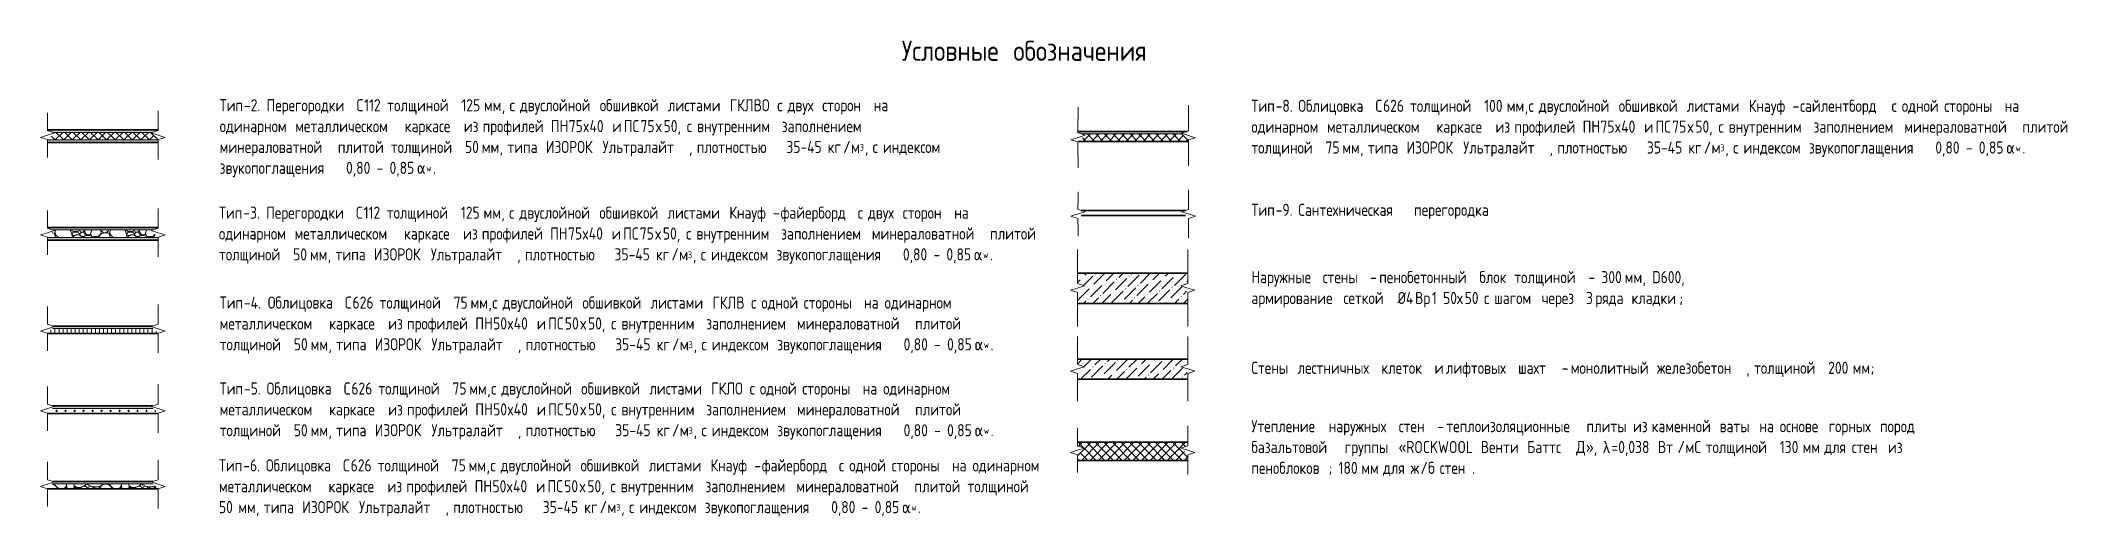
# Model space of a CAD drawing. Header units: millimetres. Extents: x -60946 to 138510, y -262288 to 24501.
# Drawn here: x 78217 to 98266, y -147508 to -142799 of the extents above; entities that cross this region are included whole.
import ezdxf

# ---------------------------------------------------------------- set-up
doc = ezdxf.new("R2010")
doc.units = ezdxf.units.MM
for name, color, linetype, lineweight in [('Аннотация', 7, 'Continuous', 20), ('Стены разрез', 7, 'Continuous', 35), ('Стены штриховка', 7, 'Continuous', 9), ('Узлы', 7, 'Continuous', 18)]:
    doc.layers.add(name, color=color, linetype=linetype, lineweight=lineweight)
doc.styles.add('GOST Common_3', font='', dxfattribs={"width": 0.9, "height": 200})
doc.styles.add('GOST Common_5', font='', dxfattribs={"width": 0.85, "height": 250})
doc.styles.add('GOST Common_6', font='', dxfattribs={"width": 0.9, "height": 140})
doc.styles.add('GOST Common_7', font='', dxfattribs={"width": 0.9, "height": 120})
doc.styles.add('GOST Common_8', font='', dxfattribs={"width": 0.9, "height": 66.601161})
doc.styles.get('GOST Common_3').set_extended_font_data('GOST Common')
doc.styles.get('GOST Common_5').set_extended_font_data('GOST Common')
doc.styles.get('GOST Common_6').set_extended_font_data('GOST Common')
doc.styles.get('GOST Common_7').set_extended_font_data('GOST Common')
doc.styles.get('GOST Common_8').set_extended_font_data('GOST Common')
pattern_1 = [(45, (0, 0), (-42.4264, 42.4264), []), (135, (0, 0), (-42.4264, -42.4264), [])]
pattern_2 = [(306.87, (108.35, 303.37), (541.7322, -541.7306), [27.087, -2681.57]), (333.435, (97.5, 308.79), (541.731, 0.0009), [12.113, -1199.234]), (345.964, (75.84, 314.2), (541.7307, 0.0023), [22.336, -2211.28]), (206.565, (86.68, 140.85), (-541.732, -541.731), [12.113, -1199.234]), (206.565, (108.35, 151.69), (-541.732, -541.731), [24.227, -1187.12]), (225, (119.2, 162.5), (6e-14, -541.731), [15.32, -750.8]), (270, (119.2, 173.35), (541.73, 3e-14), [10.835, -530.897]), (288.435, (113.76, 189.6), (541.7317, -1083.462), [17.13, -1695.973]), (315, (102.93, 200.44), (541.731, 0), [15.32, -750.8]), (348.69, (75.84, 205.86), (541.731, -0.0008), [27.623, -2734.675]), (116.565, (135.43, 260.03), (-541.731, 541.732), [24.227, -1187.12]), (90, (135.43, 243.8), (-541.73, 3e-14), [16.25, -525.48]), (63.435, (124.6, 222.1), (-0.0009, 541.731), [24.227, -1187.12]), (26.565, (102.93, 211.28), (541.732, 541.731), [24.227, -1187.12]), (11.31, (75.84, 205.86), (2166.9244, 541.7336), [27.623, -2734.675]), (0, (43.34, 205.86), (0, 541.73), [32.504, -509.227]), (26.565, (151.69, 260.03), (541.732, 541.731), [24.227, -1187.12]), (45, (140.85, 249.2), (0, 541.731), [15.32, -750.8]), (63.435, (130.01, 227.53), (-0.0009, 541.731), [24.227, -1187.12]), (75.964, (124.6, 205.86), (-0.0023, 541.7307), [22.336, -2211.28]), (90, (124.6, 184.2), (-541.73, 3e-14), [21.67, -520.06]), (104.036, (130.01, 162.52), (-541.724, 1625.1954), [22.336, -2211.28]), (135, (140.85, 151.7), (-541.731, 6e-14), [15.32, -750.8]), (153.435, (162.52, 140.85), (-541.731, -0.0009), [24.227, -1187.12]), (288.435, (227.53, 362.96), (541.7317, -1083.462), [17.13, -1695.973]), (296.565, (222.1, 373.8), (541.731, -541.732), [12.113, -1199.234]), (315, (216.7, 379.2), (541.731, 0), [7.66, -758.46]), (0, (211.3, 379.2), (0, 541.73), [5.417, -536.314]), (18.435, (195.02, 373.8), (1083.462, 541.7317), [17.13, -1695.973]), (26.565, (184.2, 368.38), (541.732, 541.731), [12.113, -1199.234]), (71.565, (178.77, 352.12), (0.0008, 541.7307), [17.13, -1695.973]), (90, (178.77, 325.04), (-541.73, 3e-14), [27.087, -514.645]), (135, (97.5, 362.96), (-541.731, 6e-14), [7.66, -758.46]), (123.69, (108.35, 346.71), (-541.7304, 541.732), [19.532, -1933.707]), (90, (108.35, 335.9), (-541.73, 3e-14), [10.835, -530.897]), (63.435, (102.93, 325.04), (-0.0009, 541.731), [12.113, -1199.234]), (18.435, (86.68, 319.62), (1083.462, 541.7317), [17.13, -1695.973]), (0, (59.6, 319.6), (0, 541.73), [27.087, -514.645]), (326.31, (43.34, 330.46), (1083.4632, -541.7303), [19.532, -1933.707]), (0, (43.34, 314.2), (0, 541.73), [32.504, -509.227]), (14.036, (21.67, 308.79), (1625.1954, 541.724), [22.336, -2211.28]), (30.964, (-5.42, 292.535), (1625.1892, 1083.4693), [31.588, -3127.22]), (45, (-21.67, 276.3), (0, 541.731), [22.984, -743.14]), (71.565, (-27.09, 260.03), (0.0008, 541.7307), [17.13, -1695.973]), (90, (-27.1, 243.8), (-541.73, 3e-14), [16.25, -525.48]), (108.435, (-21.67, 227.53), (-541.7317, 1083.462), [17.13, -1695.973]), (108.435, (-16.25, 211.28), (-541.7317, 1083.462), [17.13, -1695.973]), (165.964, (5.42, 205.86), (-541.7307, -0.0023), [22.336, -2211.28]), (180, (43.34, 205.86), (-7e-14, -541.73), [37.92, -503.81]), (303.69, (249.2, 520.06), (541.7304, -541.732), [19.532, -1933.707]), (326.31, (232.94, 530.9), (1083.4632, -541.7303), [19.532, -1933.707]), (0, (216.7, 530.9), (0, 541.73), [16.25, -525.48]), (14.036, (195.02, 525.48), (1625.1954, 541.724), [22.336, -2211.28]), (33.69, (178.77, 514.64), (541.732, 541.7304), [19.532, -1933.707]), (56.31, (167.94, 498.4), (541.7303, 1083.4632), [19.532, -1933.707]), (75.964, (162.52, 476.72), (-0.0023, 541.7307), [22.336, -2211.28]), (104.036, (167.94, 455.05), (-541.724, 1625.1954), [22.336, -2211.28]), (135, (173.35, 449.64), (-541.731, 6e-14), [7.66, -758.46]), (168.69, (200.44, 444.22), (-541.731, 0.0008), [27.623, -2734.675]), (161.565, (135.43, 460.47), (-541.7307, 0.0008), [17.13, -1695.973]), (180, (146.27, 460.47), (-7e-14, -541.73), [10.835, -530.897]), (206.565, (157.1, 465.9), (-541.732, -541.731), [12.113, -1199.234]), (243.435, (162.52, 476.72), (0.0009, -541.731), [12.113, -1199.234]), (161.565, (157.1, 585.07), (-541.731, 0.0008), [17.13, -1695.973]), (123.69, (167.94, 568.82), (-541.7304, 541.732), [19.532, -1933.707]), (101.31, (173.35, 541.73), (-541.7336, 2166.9244), [27.623, -2734.675]), (90, (173.35, 514.64), (-541.73, 3e-14), [27.087, -514.645]), (71.565, (167.94, 498.4), (0.0008, 541.731), [17.13, -1695.973]), (14.036, (178.77, 579.65), (1625.1954, 541.724), [22.336, -2211.28]), (63.435, (173.35, 568.82), (-0.0009, 541.731), [12.113, -1199.234]), (90, (173.35, 547.15), (-541.73, 3e-14), [21.67, -520.06]), (135, (184.2, 536.3), (-541.731, 6e-14), [15.32, -750.8]), (165.964, (205.86, 530.9), (-541.7307, -0.0023), [22.336, -2211.28]), (180, (232.94, 530.9), (-7e-14, -541.73), [27.087, -514.645]), (206.565, (243.78, 536.31), (-541.732, -541.731), [12.113, -1199.234]), (243.435, (249.2, 547.15), (0.0009, -541.731), [12.113, -1199.234]), (270, (249.2, 558), (541.73, 3e-14), [10.835, -530.897]), (315, (232.94, 574.24), (541.731, 0), [22.984, -743.14]), (341.565, (200.44, 585.07), (541.731, -0.0008), [34.26, -1678.84]), (270, (265.45, 487.56), (541.73, 3e-14), [10.835, -530.897]), (288.435, (260.03, 503.81), (541.7317, -1083.462), [17.13, -1695.973]), (26.565, (119.18, 579.65), (541.732, 541.731), [24.227, -1187.12]), (45, (108.35, 568.8), (0, 541.731), [15.32, -750.8]), (78.69, (102.93, 541.73), (0.0008, 541.731), [27.623, -2734.675]), (90, (102.93, 514.64), (-541.73, 3e-14), [27.087, -514.645]), (90, (102.93, 498.4), (-541.73, 3e-14), [16.25, -525.48]), (108.435, (108.35, 482.14), (-541.7317, 1083.462), [17.13, -1695.973]), (123.69, (119.18, 465.89), (-541.7304, 541.732), [19.532, -1933.707]), (168.69, (200.44, 444.22), (-541.731, 0.0008), [27.623, -2734.675]), (180, (222.1, 444.2), (-7e-14, -541.73), [21.67, -520.06]), (198.435, (238.36, 449.64), (-1083.462, -541.7317), [17.13, -1695.973]), (225, (254.6, 465.9), (6e-14, -541.731), [22.984, -743.14]), (225, (265.45, 476.72), (6e-14, -541.731), [15.32, -750.8]), (168.69, (130.01, 368.38), (-541.731, 0.0008), [27.623, -2734.675]), (180, (151.7, 368.4), (-7e-14, -541.73), [21.67, -520.06]), (188.13, (189.606, 373.795), (-3250.3877, -541.725), [38.306, -3792.312]), (225, (205.86, 390.05), (6e-14, -541.731), [22.984, -743.14]), (270, (205.86, 406.3), (541.73, 3e-14), [16.25, -525.48]), (288.435, (200.44, 422.55), (541.7317, -1083.462), [17.13, -1695.973]), (315, (178.77, 444.22), (541.731, 0), [30.645, -735.48]), (341.565, (162.52, 449.64), (541.7307, -0.0008), [17.13, -1695.973]), (345.964, (140.85, 455.05), (541.7307, 0.0023), [22.336, -2211.28]), (0, (119.2, 455.05), (0, 541.73), [21.67, -520.06]), (18.435, (102.93, 449.64), (1083.462, 541.7317), [17.13, -1695.973]), (33.69, (86.68, 438.8), (541.732, 541.7304), [19.532, -1933.707]), (45, (75.84, 427.97), (0, 541.731), [15.32, -750.8]), (90, (75.84, 406.3), (-541.73, 3e-14), [21.67, -520.06]), (108.435, (81.26, 390.05), (-541.7317, 1083.462), [17.13, -1695.973]), (116.565, (86.68, 379.2), (-541.731, 541.732), [12.113, -1199.234]), (161.565, (102.93, 373.8), (-541.7307, 0.0008), [17.13, -1695.973]), (291.801, (260.03, 108.35), (541.7237, -1083.4667), [29.173, -2888.14]), (270, (260.03, 130), (541.73, 3e-14), [21.67, -520.06]), (251.565, (265.45, 146.27), (-0.0008, -541.7307), [17.13, -1695.973]), (213.69, (281.7, 157.1), (-541.732, -541.7304), [19.532, -1933.707]), (198.435, (297.95, 162.52), (-1083.462, -541.7317), [17.13, -1695.973]), (180, (325.04, 162.5), (-7e-14, -541.73), [27.087, -514.645]), (153.435, (346.7, 151.69), (-541.731, -0.0009), [24.227, -1187.12]), (135, (357.54, 140.85), (-541.731, 6e-14), [15.32, -750.8]), (135, (373.8, 124.6), (-541.731, 6e-14), [22.984, -743.14]), (104.036, (379.21, 102.93), (-541.724, 1625.1954), [22.336, -2211.28]), (90, (379.2, 81.26), (-541.73, 3e-14), [21.67, -520.06]), (63.435, (368.38, 59.6), (-0.0009, 541.731), [24.227, -1187.12]), (14.036, (346.71, 54.17), (1625.1954, 541.724), [22.336, -2211.28]), (0, (319.6, 54.2), (0, 541.73), [27.087, -514.645]), (348.69, (292.54, 59.59), (541.731, -0.0008), [27.623, -2734.675]), (326.31, (276.28, 70.42), (1083.4632, -541.7303), [19.532, -1933.707]), (296.565, (270.87, 81.26), (541.731, -541.732), [12.113, -1199.234]), (45, (232.94, 379.2), (0, 541.731), [7.66, -758.46]), (0, (222.1, 379.2), (0, 541.73), [10.835, -530.897]), (315, (211.28, 390.05), (541.731, 0), [15.32, -750.8]), (281.31, (205.86, 417.13), (541.7336, -2166.9244), [27.623, -2734.675]), (0, (216.7, 438.8), (0, 541.73), [16.25, -525.48]), (45, (205.86, 427.97), (0, 541.731), [15.32, -750.8]), (90, (205.86, 417.13), (-541.73, 3e-14), [10.835, -530.897]), (135, (108.35, 471.3), (-541.731, 6e-14), [15.32, -750.8]), (90, (108.35, 460.47), (-541.73, 3e-14), [10.835, -530.897]), (63.435, (102.93, 449.64), (-0.0009, 541.731), [12.113, -1199.234]), (18.435, (86.68, 444.22), (1083.462, 541.7317), [17.13, -1695.973]), (0, (70.4, 444.2), (0, 541.73), [16.25, -525.48]), (0, (422.55, 270.87), (0, 541.73), [5.417, -536.314]), (333.435, (411.72, 276.28), (541.731, 0.0009), [12.113, -1199.234]), (333.435, (400.88, 281.7), (541.731, 0.0009), [12.113, -1199.234]), (296.565, (395.46, 292.54), (541.731, -541.732), [12.113, -1199.234]), (270, (395.46, 303.37), (541.73, 3e-14), [10.835, -530.897]), (251.565, (400.88, 319.62), (-0.0008, -541.7307), [17.13, -1695.973]), (225, (406.3, 325.04), (6e-14, -541.731), [7.66, -758.46]), (180, (411.7, 325.04), (-7e-14, -541.73), [5.417, -536.314]), (45, (400.9, 346.7), (0, 541.731), [15.32, -750.8]), (0, (390.05, 346.7), (0, 541.73), [10.835, -530.897]), (341.565, (335.87, 362.96), (541.7307, -0.0008), [17.13, -1695.973]), (315, (325.04, 373.8), (541.731, 0), [15.32, -750.8]), (270, (325.04, 384.63), (541.73, 3e-14), [10.835, -530.897]), (243.435, (330.46, 395.46), (0.0009, -541.731), [12.113, -1199.234]), (153.435, (287.12, 390.05), (-541.731, -0.0009), [12.113, -1199.234]), (146.31, (303.37, 379.21), (-1083.4632, 541.7303), [19.532, -1933.707]), (90, (303.37, 368.4), (-541.73, 3e-14), [10.835, -530.897]), (63.435, (297.95, 357.54), (-0.0009, 541.731), [12.113, -1199.234]), (45, (292.54, 352.12), (0, 541.731), [7.66, -758.46]), (18.435, (249.2, 335.87), (1083.462, 541.7317), [17.13, -1695.973]), (333.435, (238.36, 341.3), (541.731, 0.0009), [12.113, -1199.234]), (296.565, (232.94, 352.12), (541.731, -541.732), [12.113, -1199.234]), (180, (227.5, 265.45), (-7e-14, -541.73), [10.835, -530.897]), (206.565, (238.36, 270.87), (-541.732, -541.731), [12.113, -1199.234]), (251.565, (243.78, 287.12), (-0.0008, -541.7307), [17.13, -1695.973]), (270, (243.8, 308.8), (541.73, 3e-14), [21.67, -520.06]), (116.565, (341.3, 222.1), (-541.731, 541.732), [12.113, -1199.234]), (104.036, (346.71, 200.44), (-541.724, 1625.1954), [22.336, -2211.28]), (90, (346.7, 184.2), (-541.73, 3e-14), [16.25, -525.48]), (45, (335.87, 173.35), (0, 541.731), [15.32, -750.8]), (18.435, (319.62, 167.94), (1083.462, 541.7317), [17.13, -1695.973]), (0, (297.95, 167.94), (0, 541.73), [21.67, -520.06]), (333.435, (287.12, 173.35), (541.731, 0.0009), [12.113, -1199.234]), (0, (395.46, 108.35), (0, 541.73), [5.417, -536.314]), (26.565, (384.63, 102.93), (541.732, 541.731), [12.113, -1199.234]), (63.435, (379.2, 92.1), (-0.0009, 541.731), [12.113, -1199.234]), (90, (379.2, 81.26), (-541.73, 3e-14), [10.835, -530.897]), (90, (379.2, 65), (-541.73, 3e-14), [16.25, -525.48]), (116.565, (384.63, 54.17), (-541.731, 541.732), [12.113, -1199.234]), (123.69, (287.12, 54.17), (-541.7304, 541.732), [19.532, -1933.707]), (90, (287.1, 48.76), (-541.73, 3e-14), [5.417, -536.314]), (168.69, (287.12, 243.78), (-541.731, 0.0008), [27.623, -2734.675]), (189.462, (319.62, 249.2), (-2708.6592, -541.7159), [32.952, -3262.27]), (198.435, (352.12, 260.03), (-1083.462, -541.7317), [34.262, -1678.842]), (210.964, (379.21, 276.28), (-1625.1892, -1083.4693), [31.588, -3127.22]), (233.13, (395.46, 297.95), (-1083.4653, -1625.1913), [27.087, -2681.57]), (270, (395.46, 330.46), (541.73, 3e-14), [32.504, -509.227]), (288.435, (390.05, 346.7), (541.7317, -1083.462), [17.13, -1695.973]), (333.435, (368.38, 357.54), (541.731, 0.0009), [24.227, -1187.12]), (0, (330.46, 357.54), (0, 541.73), [37.92, -503.81]), (8.13, (292.535, 352.125), (3250.3877, 541.725), [38.306, -3792.312]), (21.801, (265.45, 341.29), (1083.4667, 541.7237), [29.173, -2888.14]), (45, (249.2, 325.04), (0, 541.731), [22.984, -743.14]), (78.69, (243.78, 297.95), (0.0008, 541.731), [27.623, -2734.675]), (90, (243.8, 276.3), (-541.73, 3e-14), [21.67, -520.06]), (108.435, (249.2, 260.03), (-541.7317, 1083.462), [17.13, -1695.973]), (135, (260.03, 249.2), (-541.731, 6e-14), [15.32, -750.8]), (180, (189.6, 270.87), (-7e-14, -541.73), [16.25, -525.48]), (167.471, (238.36, 260.03), (-2708.65425, 541.7403), [49.945, -4944.57]), (143.13, (260.03, 243.78), (-1625.1913, 1083.4653), [27.087, -2681.57]), (135, (265.45, 238.36), (-541.731, 6e-14), [7.66, -758.46]), (111.801, (276.28, 211.28), (-541.7237, 1083.4667), [29.173, -2888.14]), (90, (276.3, 189.6), (-541.73, 3e-14), [21.67, -520.06]), (90, (276.3, 167.94), (-541.73, 3e-14), [21.67, -520.06]), (71.565, (270.87, 151.69), (0.0008, 541.7307), [17.13, -1695.973]), (33.69, (254.61, 140.85), (541.732, 541.7304), [19.532, -1933.707]), (14.036, (232.94, 135.43), (1625.1954, 541.724), [22.336, -2211.28]), (0, (205.86, 135.43), (0, 541.73), [27.087, -514.645]), (352.875, (162.52, 140.85), (541.73125, -0.00034), [43.676, -4323.9]), (270, (498.4, 362.96), (541.73, 3e-14), [16.25, -525.48]), (288.435, (492.98, 379.21), (541.7317, -1083.462), [17.13, -1695.973]), (303.69, (482.14, 395.46), (541.7304, -541.732), [19.532, -1933.707]), (315, (471.3, 406.3), (541.731, 0), [15.32, -750.8]), (0, (449.64, 406.3), (0, 541.73), [21.67, -520.06]), (14.036, (427.97, 400.88), (1625.1954, 541.724), [22.336, -2211.28]), (56.31, (417.13, 384.63), (541.7303, 1083.4632), [19.532, -1933.707]), (75.964, (411.72, 362.96), (-0.0023, 541.7307), [22.336, -2211.28]), (270, (411.7, 384.63), (541.73, 3e-14), [16.25, -525.48]), (284.036, (406.3, 406.3), (541.724, -1625.1954), [22.336, -2211.28]), (303.69, (395.46, 422.55), (541.7304, -541.732), [19.532, -1933.707]), (333.435, (384.63, 427.97), (541.731, 0.0009), [12.113, -1199.234]), (0, (368.4, 427.97), (0, 541.73), [16.25, -525.48]), (18.435, (352.12, 422.55), (1083.462, 541.7317), [17.13, -1695.973]), (45, (341.3, 411.7), (0, 541.731), [15.32, -750.8]), (236.31, (352.12, 433.38), (-541.7303, -1083.4632), [19.532, -1933.707]), (270, (352.1, 449.64), (541.73, 3e-14), [16.25, -525.48]), (270, (352.1, 460.47), (541.73, 3e-14), [10.835, -530.897]), (303.69, (341.29, 476.72), (541.7304, -541.732), [19.532, -1933.707]), (333.435, (330.46, 482.14), (541.731, 0.0009), [12.113, -1199.234]), (0, (308.8, 482.14), (0, 541.73), [21.67, -520.06]), (14.036, (287.12, 476.72), (1625.1954, 541.724), [22.336, -2211.28]), (210.964, (384.63, 525.48), (-1625.1892, -1083.4693), [31.588, -3127.22]), (201.801, (411.72, 536.31), (-1083.4667, -541.7237), [29.173, -2888.14]), (180, (427.97, 536.3), (-7e-14, -541.73), [16.25, -525.48]), (173.66, (476.723, 530.897), (-541.73135, -0.0016), [49.056, -4856.53]), (161.565, (492.98, 525.48), (-541.7307, 0.0008), [17.13, -1695.973]), (116.565, (503.8, 503.8), (-541.731, 541.732), [24.227, -1187.12]), (111.801, (514.64, 476.72), (-541.7237, 1083.4667), [29.173, -2888.14]), (104.036, (520.06, 455.05), (-541.724, 1625.1954), [22.336, -2211.28]), (90, (520.06, 438.8), (-541.73, 3e-14), [16.25, -525.48]), (45, (498.4, 417.13), (0, 541.731), [30.645, -735.48]), (0, (471.3, 417.13), (0, 541.73), [27.087, -514.645]), (352.875, (427.97, 422.55), (541.73125, -0.00034), [43.676, -4323.9]), (344.055, (390.046, 433.385), (2166.9286, -541.7157), [39.44, -3904.424]), (321.34, (362.96, 455.05), (2166.919, -1625.2008), [34.688, -3434.084]), (296.565, (352.12, 476.72), (541.731, -541.732), [24.227, -1187.12]), (270, (352.1, 493), (541.73, 3e-14), [16.25, -525.48]), (251.565, (357.54, 509.23), (-0.0008, -541.7307), [17.13, -1695.973]), (116.565, (130.01, 281.7), (-541.731, 541.732), [24.227, -1187.12]), (146.31, (146.27, 270.87), (-1083.4632, 541.7303), [19.532, -1933.707]), (180, (162.5, 270.87), (-7e-14, -541.73), [16.25, -525.48]), (198.435, (178.77, 276.28), (-1083.462, -541.7317), [17.13, -1695.973]), (243.435, (184.2, 287.12), (0.0009, -541.731), [12.113, -1199.234]), (281.31, (178.77, 314.2), (541.7336, -2166.9244), [27.623, -2734.675]), (296.565, (227.53, 43.34), (541.731, -541.732), [12.113, -1199.234]), (315, (216.7, 54.17), (541.731, 0), [15.32, -750.8]), (333.435, (205.86, 59.6), (541.731, 0.0009), [12.113, -1199.234]), (315, (200.44, 65), (541.731, 0), [7.66, -758.46]), (288.435, (238.36, 325.04), (541.7317, -1083.462), [17.13, -1695.973]), (284.036, (232.94, 346.71), (541.724, -1625.1954), [22.336, -2211.28]), (90, (178.77, 325.04), (-541.73, 3e-14), [21.67, -520.06]), (101.31, (184.19, 297.95), (-541.7336, 2166.9244), [27.623, -2734.675]), (123.69, (195.02, 281.7), (-541.7304, 541.732), [19.532, -1933.707]), (135, (205.86, 270.87), (-541.731, 6e-14), [15.32, -750.8]), (153.435, (216.7, 265.45), (-541.731, -0.0009), [12.113, -1199.234]), (270, (189.6, 113.76), (541.73, 3e-14), [21.67, -520.06]), (270, (189.6, 124.6), (541.73, 3e-14), [10.835, -530.897]), (315, (178.77, 135.43), (541.731, 0), [15.32, -750.8]), (341.565, (162.52, 140.85), (541.7307, -0.0008), [17.13, -1695.973]), (18.435, (146.27, 135.43), (1083.462, 541.7317), [17.13, -1695.973]), (26.565, (135.43, 130.01), (541.732, 541.731), [12.113, -1199.234]), (63.435, (130.01, 119.18), (-0.0009, 541.731), [12.113, -1199.234]), (90, (130, 113.76), (-541.73, 3e-14), [5.417, -536.314]), (101.31, (135.43, 86.68), (-541.7336, 2166.9244), [27.623, -2734.675]), (90, (135.43, 65), (-541.73, 3e-14), [21.67, -520.06]), (116.565, (140.85, 54.17), (-541.731, 541.732), [12.113, -1199.234]), (165.964, (162.52, 48.76), (-541.7307, -0.0023), [22.336, -2211.28]), (180, (173.35, 48.76), (-7e-14, -541.73), [10.835, -530.897]), (213.69, (189.6, 59.59), (-541.732, -541.7304), [19.532, -1933.707]), (225, (195.02, 65), (6e-14, -541.731), [7.66, -758.46]), (270, (195, 75.84), (541.73, 3e-14), [10.835, -530.897]), (288.435, (189.6, 92.1), (541.7317, -1083.462), [17.13, -1695.973]), (270, (97.5, 563.4), (541.73, 3e-14), [27.087, -514.645]), (315, (92.1, 568.8), (541.731, 0), [7.66, -758.46]), (0, (86.7, 568.8), (0, 541.73), [5.417, -536.314]), (26.565, (75.84, 563.4), (541.732, 541.731), [12.113, -1199.234]), (45, (70.42, 558), (0, 541.731), [7.66, -758.46]), (71.565, (65, 541.73), (0.0008, 541.731), [17.13, -1695.973]), (90, (54.2, 503.8), (-541.73, 3e-14), [10.835, -530.897]), (116.565, (59.6, 492.98), (-541.731, 541.732), [12.113, -1199.234]), (153.435, (70.42, 487.56), (-541.731, -0.0009), [12.113, -1199.234]), (180, (75.84, 487.56), (-7e-14, -541.73), [5.417, -536.314]), (198.435, (92.1, 492.98), (-1083.462, -541.7317), [17.13, -1695.973]), (243.435, (97.5, 503.8), (0.0009, -541.731), [12.113, -1199.234]), (251.565, (102.93, 520.06), (-0.0008, -541.731), [17.13, -1695.973]), (288.435, (97.51, 536.31), (541.7317, -1083.462), [17.13, -1695.973]), (71.565, (59.59, 525.48), (0.0008, 541.731), [17.13, -1695.973]), (180, (27.1, 493), (-7e-14, -541.73), [32.504, -509.227]), (198.435, (43.34, 498.4), (-1083.462, -541.7317), [17.13, -1695.973]), (236.31, (54.17, 514.64), (-541.7303, -1083.4632), [19.532, -1933.707]), (243.435, (59.6, 525.48), (0.0009, -541.731), [12.113, -1199.234]), (255.964, (65.01, 547.15), (0.0023, -541.7307), [22.336, -2211.28]), (270, (65, 558), (541.73, 3e-14), [10.835, -530.897]), (303.69, (54.17, 574.24), (541.7304, -541.732), [19.532, -1933.707]), (326.31, (37.92, 585.07), (1083.4632, -541.7303), [19.532, -1933.707]), (341.565, (362.96, 211.28), (541.7307, -0.0008), [17.13, -1695.973]), (333.435, (352.12, 216.7), (541.731, 0.0009), [12.113, -1199.234]), (71.565, (433.38, 65), (0.0008, 541.7307), [17.13, -1695.973]), (63.435, (427.97, 54.17), (-0.0009, 541.731), [12.113, -1199.234]), (45, (422.55, 48.76), (0, 541.731), [7.66, -758.46]), (0, (417.13, 48.76), (0, 541.73), [5.417, -536.314]), (0, (411.7, 48.76), (0, 541.73), [5.417, -536.314]), (333.435, (400.88, 54.17), (541.731, 0.0009), [12.113, -1199.234]), (0, (384.63, 54.2), (0, 541.73), [16.25, -525.48]), (153.435, (411.72, 102.93), (-541.731, -0.0009), [12.113, -1199.234]), (180, (417.13, 102.93), (-7e-14, -541.73), [5.417, -536.314]), (146.31, (433.38, 92.1), (-1083.4632, 541.7303), [19.532, -1933.707]), (116.565, (438.8, 81.26), (-541.731, 541.732), [12.113, -1199.234]), (251.565, (243.78, 400.88), (-0.0008, -541.7307), [17.13, -1695.973]), (270, (243.8, 422.55), (541.73, 3e-14), [21.67, -520.06]), (303.69, (232.94, 438.8), (541.7304, -541.732), [19.532, -1933.707]), (180, (406.3, 205.86), (-7e-14, -541.73), [27.087, -514.645]), (191.31, (433.38, 211.28), (-2166.9244, -541.7336), [27.623, -2734.675]), (216.87, (455.05, 227.53), (-541.7306, -541.7322), [27.087, -2681.57]), (270, (455.05, 243.8), (541.73, 3e-14), [16.25, -525.48]), (303.69, (444.22, 260.03), (541.7304, -541.732), [19.532, -1933.707]), (338.199, (417.13, 270.87), (1625.1972, -541.7194), [29.173, -2888.14]), (0, (390.05, 270.87), (0, 541.73), [27.087, -514.645]), (14.036, (368.38, 265.45), (1625.1954, 541.724), [22.336, -2211.28]), (33.69, (352.12, 254.61), (541.732, 541.7304), [19.532, -1933.707]), (71.565, (346.7, 238.36), (0.0008, 541.7307), [17.13, -1695.973]), (90, (346.7, 227.5), (-541.73, 3e-14), [10.835, -530.897]), (116.565, (352.12, 216.7), (-541.731, 541.732), [12.113, -1199.234]), (180, (75.84, 32.5), (-7e-14, -541.73), [5.417, -536.314]), (180, (81.26, 32.5), (-7e-14, -541.73), [5.417, -536.314]), (194.036, (102.93, 37.92), (-1625.1954, -541.724), [22.336, -2211.28]), (213.69, (119.18, 48.76), (-541.732, -541.7304), [19.532, -1933.707]), (243.435, (130.01, 70.42), (0.0009, -541.731), [24.227, -1187.12]), (270, (130, 102.93), (541.73, 3e-14), [32.504, -509.227]), (281.31, (124.6, 130.01), (541.7336, -2166.9244), [27.623, -2734.675]), (315, (113.76, 140.85), (541.731, 0), [15.32, -750.8]), (0, (92.1, 140.85), (0, 541.73), [21.67, -520.06]), (21.801, (65.01, 130.01), (1083.4667, 541.7237), [29.173, -2888.14]), (53.13, (48.76, 108.35), (1083.4653, 1625.1913), [27.087, -2681.57]), (75.964, (43.34, 86.68), (-0.0023, 541.7307), [22.336, -2211.28]), (104.036, (48.76, 65.01), (-541.724, 1625.1954), [22.336, -2211.28]), (108.435, (54.17, 48.76), (-541.7317, 1083.462), [17.13, -1695.973]), (135, (70.42, 32.5), (-541.731, 6e-14), [22.984, -743.14]), (206.565, (438.8, 276.28), (-541.732, -541.731), [12.113, -1199.234]), (243.435, (444.22, 287.12), (0.0009, -541.731), [12.113, -1199.234]), (284.036, (438.8, 308.79), (541.724, -1625.1954), [22.336, -2211.28]), (315, (427.97, 319.62), (541.731, 0), [15.32, -750.8]), (341.565, (411.72, 325.04), (541.7307, -0.0008), [17.13, -1695.973]), (180, (292.54, 482.14), (-7e-14, -541.73), [5.417, -536.314]), (180, (297.95, 482.14), (-7e-14, -541.73), [5.417, -536.314]), (194.036, (319.62, 487.56), (-1625.1954, -541.724), [22.336, -2211.28]), (213.69, (335.87, 498.4), (-541.732, -541.7304), [19.532, -1933.707]), (243.435, (346.7, 520.06), (0.0009, -541.731), [24.227, -1187.12]), (270, (346.7, 552.57), (541.73, 3e-14), [32.504, -509.227]), (281.31, (341.29, 579.65), (541.7336, -2166.9244), [27.623, -2734.675]), (315, (330.46, 590.5), (541.731, 0), [15.32, -750.8]), (0, (308.8, 590.5), (0, 541.73), [21.67, -520.06]), (21.801, (281.7, 579.65), (1083.4667, 541.7237), [29.173, -2888.14]), (53.13, (265.45, 557.98), (1083.4653, 1625.1913), [27.087, -2681.57]), (75.964, (260.03, 536.31), (-0.0023, 541.7307), [22.336, -2211.28]), (104.036, (265.45, 514.64), (-541.724, 1625.1954), [22.336, -2211.28]), (108.435, (270.87, 498.4), (-541.7317, 1083.462), [17.13, -1695.973]), (135, (287.1, 482.14), (-541.731, 6e-14), [22.984, -743.14]), (180, (16.25, 130), (-7e-14, -541.73), [5.417, -536.314]), (153.435, (27.09, 124.6), (-541.731, -0.0009), [12.113, -1199.234]), (135, (37.92, 113.76), (-541.731, 6e-14), [15.32, -750.8]), (90, (37.9, 102.93), (-541.73, 3e-14), [10.835, -530.897]), (108.435, (43.34, 86.68), (-541.7317, 1083.462), [17.13, -1695.973]), (90, (43.34, 65), (-541.73, 3e-14), [21.67, -520.06]), (63.435, (37.92, 54.17), (-0.0009, 541.731), [12.113, -1199.234]), (18.435, (21.67, 48.76), (1083.462, 541.7317), [17.13, -1695.973]), (0, (0, 48.76), (0, 541.73), [21.67, -520.06]), (0, (-10.84, 48.76), (0, 541.73), [10.835, -530.897]), (341.565, (-27.09, 54.17), (541.7307, -0.0008), [17.13, -1695.973]), (315, (-37.92, 65), (541.731, 0), [15.32, -750.8]), (243.435, (-32.5, 75.84), (0.0009, -541.731), [12.113, -1199.234]), (270, (-32.5, 97.5), (541.73, 3e-14), [21.67, -520.06]), (225, (-21.67, 108.35), (6e-14, -541.731), [15.32, -750.8]), (216.87, (0, 124.6), (-541.7306, -541.7322), [27.087, -2681.57]), (206.565, (10.84, 130.01), (-541.732, -541.731), [12.113, -1199.234]), (341.565, (319.62, 238.36), (541.7307, -0.0008), [17.13, -1695.973]), (0, (297.95, 238.36), (0, 541.73), [21.67, -520.06]), (26.565, (287.12, 232.94), (541.732, 541.731), [12.113, -1199.234]), (63.435, (281.7, 222.1), (-0.0009, 541.731), [12.113, -1199.234]), (90, (281.7, 189.6), (-541.73, 3e-14), [32.504, -509.227]), (108.435, (287.12, 173.35), (-541.7317, 1083.462), [17.13, -1695.973]), (284.036, (189.6, 102.93), (541.724, -1625.1954), [22.336, -2211.28]), (251.565, (195.02, 119.18), (-0.0008, -541.7307), [17.13, -1695.973]), (243.435, (200.44, 130.01), (0.0009, -541.731), [12.113, -1199.234]), (194.036, (222.11, 135.43), (-1625.1954, -541.724), [22.336, -2211.28]), (180, (243.8, 135.43), (-7e-14, -541.73), [21.67, -520.06]), (135, (254.6, 124.6), (-541.731, 6e-14), [15.32, -750.8]), (108.435, (260.03, 108.35), (-541.7317, 1083.462), [17.13, -1695.973]), (108.435, (200.44, 65), (-541.7317, 1083.462), [17.13, -1695.973]), (165.964, (254.61, 27.09), (-541.7307, -0.0023), [22.336, -2211.28]), (194.036, (276.28, 32.5), (-1625.1954, -541.724), [22.336, -2211.28]), (236.31, (287.12, 48.76), (-541.7303, -1083.4632), [19.532, -1933.707]), (213.69, (265.45, 395.46), (-541.732, -541.7304), [19.532, -1933.707]), (180, (276.3, 395.46), (-7e-14, -541.73), [10.835, -530.897]), (270, (232.94, 362.96), (541.73, 3e-14), [10.835, -530.897]), (243.435, (238.36, 373.8), (0.0009, -541.731), [12.113, -1199.234]), (225, (249.2, 384.63), (6e-14, -541.731), [15.32, -750.8]), (291.801, (108.35, 330.46), (541.7237, -1083.4667), [29.173, -2888.14]), (270, (108.35, 352.1), (541.73, 3e-14), [21.67, -520.06]), (225, (119.2, 362.96), (6e-14, -541.731), [15.32, -750.8]), (206.565, (130.01, 368.38), (-541.732, -541.731), [12.113, -1199.234]), (180, (146.27, 368.4), (-7e-14, -541.73), [16.25, -525.48]), (161.565, (162.52, 362.96), (-541.7307, 0.0008), [17.13, -1695.973]), (135, (167.94, 357.54), (-541.731, 6e-14), [7.66, -758.46]), (104.036, (173.35, 335.87), (-541.724, 1625.1954), [22.336, -2211.28]), (104.036, (178.77, 314.2), (-541.724, 1625.1954), [22.336, -2211.28]), (284.036, (-5.42, 167.94), (541.724, -1625.1954), [22.336, -2211.28]), (255.964, (0, 189.6), (0.0023, -541.7307), [22.336, -2211.28]), (225, (10.84, 200.44), (6e-14, -541.731), [15.32, -750.8]), (194.036, (32.5, 205.86), (-1625.1954, -541.724), [22.336, -2211.28]), (180, (65, 205.86), (-7e-14, -541.73), [32.504, -509.227]), (14.036, (54.17, 130.01), (1625.1954, 541.724), [22.336, -2211.28]), (0, (32.5, 130), (0, 541.73), [21.67, -520.06]), (341.565, (16.25, 135.43), (541.7307, -0.0008), [17.13, -1695.973]), (326.31, (0, 146.27), (1083.4632, -541.7303), [19.532, -1933.707]), (225, (265.45, 471.3), (6e-14, -541.731), [22.984, -743.14]), (194.036, (287.12, 476.72), (-1625.1954, -541.724), [22.336, -2211.28]), (56.31, (330.46, 400.88), (541.7303, 1083.4632), [19.532, -1933.707]), (33.69, (314.2, 390.05), (541.732, 541.7304), [19.532, -1933.707]), (0, (297.95, 390.05), (0, 541.73), [16.25, -525.48]), (341.565, (281.7, 395.46), (541.7307, -0.0008), [17.13, -1695.973]), (341.565, (265.45, 400.88), (541.7307, -0.0008), [17.13, -1695.973]), (326.31, (249.2, 411.72), (1083.4632, -541.7303), [19.532, -1933.707]), (284.036, (243.78, 433.38), (541.724, -1625.1954), [22.336, -2211.28]), (255.964, (249.2, 455.05), (0.0023, -541.7307), [22.336, -2211.28]), (243.435, (411.72, 5.42), (0.0009, -541.731), [12.113, -1199.234]), (251.565, (417.13, 21.67), (-0.0008, -541.7307), [17.13, -1695.973]), (270, (417.13, 32.5), (541.73, 3e-14), [10.835, -530.897]), (315, (406.3, 43.34), (541.731, 0), [15.32, -750.8]), (333.435, (395.46, 48.76), (541.731, 0.0009), [12.113, -1199.234]), (0, (384.63, 48.76), (0, 541.73), [10.835, -530.897]), (26.565, (373.8, 43.34), (541.732, 541.731), [12.113, -1199.234]), (45, (368.38, 37.92), (0, 541.731), [7.66, -758.46]), (26.565, (357.54, 32.5), (541.732, 541.731), [12.113, -1199.234]), (56.31, (346.71, 16.25), (541.7303, 1083.4632), [19.532, -1933.707]), (90, (346.7, 5.4), (-541.73, 3e-14), [10.835, -530.897]), (108.435, (352.12, -10.84), (-541.7317, 1083.462), [17.13, -1695.973]), (165.964, (373.8, -16.25), (-541.7307, -0.0023), [22.336, -2211.28]), (180, (384.63, -16.25), (-7e-14, -541.73), [10.835, -530.897]), (206.565, (395.46, -10.84), (-541.732, -541.731), [12.113, -1199.234]), (206.565, (406.3, -5.42), (-541.732, -541.731), [12.113, -1199.234]), (243.435, (335.87, 406.3), (0.0009, -541.731), [12.113, -1199.234]), (225, (341.3, 411.7), (6e-14, -541.731), [7.66, -758.46]), (90, (411.7, 352.1), (-541.73, 3e-14), [16.25, -525.48]), (333.435, (-27.09, 503.8), (541.731, 0.0009), [24.227, -1187.12]), (296.565, (-37.92, 525.48), (541.731, -541.732), [24.227, -1187.12]), (288.435, (-43.34, 541.73), (541.7317, -1083.462), [17.13, -1695.973]), (270, (-43.34, 558), (541.73, 3e-14), [16.25, -525.48]), (251.565, (-37.92, 574.24), (-0.0008, -541.731), [17.13, -1695.973]), (225, (-27.1, 585.07), (6e-14, -541.731), [15.32, -750.8]), (194.036, (-5.42, 590.49), (-1625.1954, -541.724), [22.336, -2211.28]), (180, (16.25, 590.5), (-7e-14, -541.73), [21.67, -520.06]), (165.964, (37.92, 585.07), (-541.7307, -0.0023), [22.336, -2211.28]), (243.435, (422.55, 32.5), (0.0009, -541.731), [12.113, -1199.234]), (251.565, (427.97, 48.76), (-0.0008, -541.7307), [17.13, -1695.973]), (251.565, (438.8, 81.26), (-0.0008, -541.7307), [34.262, -1678.842]), (225, (455.05, 97.5), (6e-14, -541.731), [22.984, -743.14]), (206.565, (465.9, 102.93), (-541.732, -541.731), [12.113, -1199.234]), (180, (482.14, 102.93), (-7e-14, -541.73), [16.25, -525.48]), (146.31, (498.4, 92.1), (-1083.4632, 541.7303), [19.532, -1933.707]), (116.565, (503.8, 81.26), (-541.731, 541.732), [12.113, -1199.234]), (90, (503.8, 59.6), (-541.73, 3e-14), [21.67, -520.06]), (71.565, (498.4, 43.34), (0.0008, 541.7307), [17.13, -1695.973]), (71.565, (492.98, 27.09), (0.0008, 541.7307), [17.13, -1695.973]), (71.565, (487.56, 10.84), (0.0008, 541.7307), [17.13, -1695.973]), (45, (476.72, 0), (0, 541.731), [15.32, -750.8]), (14.036, (455.05, -5.42), (1625.1954, 541.724), [22.336, -2211.28]), (0, (438.8, -5.4), (0, 541.73), [16.25, -525.48]), (341.565, (422.55, 0), (541.7307, -0.0008), [17.13, -1695.973]), (296.565, (417.13, 10.84), (541.731, -541.732), [12.113, -1199.234]), (270, (417.13, 21.67), (541.73, 3e-14), [10.835, -530.897]), (99.462, (471.31, 119.18), (-541.7159, 2708.6592), [32.952, -3262.27]), (116.565, (476.72, 108.35), (-541.731, 541.732), [12.113, -1199.234]), (161.565, (492.98, 102.93), (-541.7307, 0.0008), [17.13, -1695.973]), (180, (503.8, 102.93), (-7e-14, -541.73), [10.835, -530.897]), (206.565, (514.64, 108.35), (-541.732, -541.731), [12.113, -1199.234]), (213.69, (530.9, 119.18), (-541.732, -541.7304), [19.532, -1933.707]), (225, (541.73, 130), (6e-14, -541.731), [15.32, -750.8]), (270, (541.73, 135.43), (541.73, 3e-14), [5.417, -536.314]), (270, (541.73, 140.85), (541.73, 3e-14), [5.417, -536.314]), (281.31, (536.31, 167.94), (541.7336, -2166.9244), [27.623, -2734.675]), (270, (536.3, 189.6), (541.73, 3e-14), [21.67, -520.06]), (315, (525.48, 200.44), (541.731, 0), [15.32, -750.8]), (333.435, (514.64, 205.86), (541.731, 0.0009), [12.113, -1199.234]), (0, (503.8, 205.86), (0, 541.73), [10.835, -530.897]), (18.435, (487.56, 200.44), (1083.462, 541.7317), [17.13, -1695.973]), (26.565, (476.72, 195.02), (541.732, 541.731), [12.113, -1199.234]), (45, (465.9, 184.2), (0, 541.731), [15.32, -750.8]), (90, (465.9, 167.94), (-541.73, 3e-14), [16.25, -525.48]), (296.565, (465.9, 124.6), (541.731, -541.732), [12.113, -1199.234]), (0, (455.05, 124.6), (0, 541.73), [10.835, -530.897]), (26.565, (433.38, 113.76), (541.732, 541.731), [24.227, -1187.12]), (63.435, (427.97, 102.93), (-0.0009, 541.731), [12.113, -1199.234]), (90, (427.97, 97.5), (-541.73, 3e-14), [5.417, -536.314]), (153.435, (438.8, 92.1), (-541.731, -0.0009), [12.113, -1199.234]), (180, (444.2, 92.1), (-7e-14, -541.73), [5.417, -536.314]), (206.565, (455.05, 97.5), (-541.732, -541.731), [12.113, -1199.234]), (206.565, (465.9, 102.93), (-541.732, -541.731), [12.113, -1199.234]), (243.435, (471.3, 113.76), (0.0009, -541.731), [12.113, -1199.234]), (56.31, (498.4, 346.71), (541.7303, 1083.4632), [19.532, -1933.707]), (90, (498.4, 325.04), (-541.73, 3e-14), [21.67, -520.06]), (104.036, (503.81, 303.37), (-541.724, 1625.1954), [22.336, -2211.28]), (135, (514.64, 292.54), (-541.731, 6e-14), [15.32, -750.8]), (180, (530.9, 292.54), (-7e-14, -541.73), [16.25, -525.48]), (206.565, (552.57, 303.37), (-541.732, -541.731), [24.227, -1187.12]), (236.31, (563.4, 319.62), (-541.7303, -1083.4632), [19.532, -1933.707]), (255.964, (568.82, 341.29), (0.0023, -541.7307), [22.336, -2211.28]), (270, (568.8, 357.54), (541.73, 3e-14), [16.25, -525.48]), (296.565, (563.4, 368.38), (541.731, -541.732), [12.113, -1199.234]), (345.964, (541.73, 373.8), (541.7307, 0.0023), [22.336, -2211.28]), (14.036, (520.06, 368.38), (1625.1954, 541.724), [22.336, -2211.28]), (26.565, (509.23, 362.96), (541.732, 541.731), [12.113, -1199.234]), (341.565, (476.72, 330.46), (541.7307, -0.0008), [17.13, -1695.973]), (18.435, (460.47, 325.04), (1083.462, 541.7317), [17.13, -1695.973]), (45, (449.64, 314.2), (0, 541.731), [15.32, -750.8]), (71.565, (444.22, 297.95), (0.0008, 541.7307), [17.13, -1695.973]), (104.036, (449.64, 276.28), (-541.724, 1625.1954), [22.336, -2211.28]), (108.435, (455.05, 260.03), (-541.7317, 1083.462), [17.13, -1695.973]), (108.435, (460.47, 243.78), (-541.7317, 1083.462), [17.13, -1695.973]), (135, (471.3, 232.94), (-541.731, 6e-14), [15.32, -750.8]), (180, (487.56, 232.94), (-7e-14, -541.73), [16.25, -525.48]), (206.565, (498.4, 238.36), (-541.732, -541.731), [12.113, -1199.234]), (236.31, (509.23, 254.61), (-541.7303, -1083.4632), [19.532, -1933.707]), (270, (509.2, 276.3), (541.73, 3e-14), [21.67, -520.06]), (270, (509.2, 292.54), (541.73, 3e-14), [16.25, -525.48]), (296.565, (503.8, 303.37), (541.731, -541.732), [12.113, -1199.234]), (296.565, (492.98, 325.04), (541.731, -541.732), [24.227, -1187.12]), (90, (411.7, 341.3), (-541.73, 3e-14), [21.67, -520.06]), (116.565, (417.13, 330.46), (-541.731, 541.732), [12.113, -1199.234]), (135, (422.55, 325.04), (-541.731, 6e-14), [7.66, -758.46]), (180, (444.2, 325.04), (-7e-14, -541.73), [21.67, -520.06]), (180, (455.05, 325.04), (-7e-14, -541.73), [10.835, -530.897]), (198.435, (471.3, 330.46), (-1083.462, -541.7317), [17.13, -1695.973]), (198.435, (487.56, 335.87), (-1083.462, -541.7317), [17.13, -1695.973]), (225, (498.4, 346.7), (6e-14, -541.731), [15.32, -750.8]), (315, (509.23, 411.7), (541.731, 0), [15.32, -750.8]), (0, (503.8, 411.7), (0, 541.73), [5.417, -536.314]), (33.69, (487.56, 400.88), (541.732, 541.7304), [19.532, -1933.707]), (90, (487.56, 390.05), (-541.73, 3e-14), [10.835, -530.897]), (123.69, (498.4, 373.8), (-541.7304, 541.732), [19.532, -1933.707]), (153.435, (509.23, 368.38), (-541.731, -0.0009), [12.113, -1199.234]), (180, (520.06, 368.4), (-7e-14, -541.73), [10.835, -530.897]), (225, (530.9, 379.2), (6e-14, -541.731), [15.32, -750.8]), (270, (530.9, 384.63), (541.73, 3e-14), [5.417, -536.314]), (303.69, (520.06, 400.88), (541.7304, -541.732), [19.532, -1933.707]), (180, (86.7, 487.56), (-7e-14, -541.73), [5.417, -536.314]), (153.435, (97.5, 482.14), (-541.731, -0.0009), [12.113, -1199.234]), (315, (54.17, 460.47), (541.731, 0), [22.984, -743.14]), (270, (54.2, 471.3), (541.73, 3e-14), [10.835, -530.897]), (225, (65, 482.14), (6e-14, -541.731), [15.32, -750.8]), (198.435, (81.26, 487.56), (-1083.462, -541.7317), [17.13, -1695.973]), (45, (48.76, 460.47), (0, 541.731), [7.66, -758.46]), (0, (16.25, 460.47), (0, 541.73), [32.504, -509.227]), (18.435, (0, 455.05), (1083.462, 541.7317), [17.13, -1695.973]), (0, (-10.84, 455.05), (0, 541.73), [10.835, -530.897]), (333.435, (-21.67, 460.47), (541.731, 0.0009), [12.113, -1199.234]), (270, (-21.67, 471.3), (541.73, 3e-14), [10.835, -530.897]), (243.435, (-16.25, 482.14), (0.0009, -541.731), [12.113, -1199.234]), (206.565, (-5.42, 487.56), (-541.732, -541.731), [12.113, -1199.234]), (180, (10.84, 487.56), (-7e-14, -541.73), [16.25, -525.48]), (180, (32.5, 487.56), (-7e-14, -541.73), [21.67, -520.06]), (153.435, (43.34, 482.14), (-541.731, -0.0009), [12.113, -1199.234]), (135, (54.17, 471.3), (-541.731, 6e-14), [15.32, -750.8]), (180, (27.1, 373.8), (-7e-14, -541.73), [16.25, -525.48]), (198.435, (43.34, 379.21), (-1083.462, -541.7317), [17.13, -1695.973]), (216.87, (65.01, 395.46), (-541.7306, -541.7322), [27.087, -2681.57]), (236.31, (75.84, 411.72), (-541.7303, -1083.4632), [19.532, -1933.707]), (270, (75.84, 433.4), (541.73, 3e-14), [21.67, -520.06]), (296.565, (70.42, 444.22), (541.731, -541.732), [12.113, -1199.234]), (323.13, (48.76, 460.47), (1625.1913, -1083.4653), [27.087, -2681.57]), (0, (16.25, 460.47), (0, 541.73), [32.504, -509.227]), (26.565, (-5.42, 449.64), (541.732, 541.731), [24.227, -1187.12]), (56.31, (-16.25, 433.38), (541.7303, 1083.4632), [19.532, -1933.707]), (75.964, (-21.67, 411.72), (-0.0023, 541.7307), [22.336, -2211.28]), (108.435, (-16.25, 395.46), (-541.7317, 1083.462), [17.13, -1695.973]), (116.565, (-10.84, 384.63), (-541.731, 541.732), [12.113, -1199.234]), (153.435, (10.84, 373.8), (-541.731, -0.0009), [24.227, -1187.12]), (303.69, (32.5, 346.71), (541.7304, -541.732), [19.532, -1933.707]), (270, (32.5, 362.96), (541.73, 3e-14), [16.25, -525.48]), (225, (43.34, 373.8), (6e-14, -541.731), [15.32, -750.8]), (198.435, (59.59, 379.21), (-1083.462, -541.7317), [17.13, -1695.973]), (180, (70.4, 379.2), (-7e-14, -541.73), [10.835, -530.897]), (153.435, (92.1, 368.38), (-541.731, -0.0009), [24.227, -1187.12]), (198.435, (476.72, 232.94), (-1083.462, -541.7317), [17.13, -1695.973]), (180, (493, 232.94), (-7e-14, -541.73), [16.25, -525.48]), (153.435, (503.8, 227.53), (-541.731, -0.0009), [12.113, -1199.234]), (135, (509.23, 222.1), (-541.731, 6e-14), [7.66, -758.46]), (90, (509.2, 211.3), (-541.73, 3e-14), [10.835, -530.897]), (45, (503.8, 205.86), (0, 541.731), [7.66, -758.46]), (14.036, (482.14, 200.44), (1625.1954, 541.724), [22.336, -2211.28]), (33.69, (465.89, 189.6), (541.732, 541.7304), [19.532, -1933.707]), (0, (460.47, 189.6), (0, 541.73), [5.417, -536.314]), (333.435, (449.64, 195.02), (541.731, 0.0009), [12.113, -1199.234]), (333.435, (438.8, 200.44), (541.731, 0.0009), [12.113, -1199.234]), (270, (438.8, 205.86), (541.73, 3e-14), [5.417, -536.314]), (243.435, (444.22, 216.7), (0.0009, -541.731), [12.113, -1199.234]), (213.69, (460.47, 227.53), (-541.732, -541.7304), [19.532, -1933.707]), (168.69, (444.22, 195.02), (-541.731, 0.0008), [27.623, -2734.675]), (146.31, (460.47, 184.19), (-1083.4632, 541.7303), [19.532, -1933.707]), (108.435, (465.89, 167.94), (-541.7317, 1083.462), [17.13, -1695.973]), (90, (465.9, 151.7), (-541.73, 3e-14), [16.25, -525.48]), (63.435, (460.47, 140.85), (-0.0009, 541.731), [12.113, -1199.234]), (56.31, (449.64, 124.6), (541.7303, 1083.4632), [19.532, -1933.707]), (26.565, (427.97, 113.76), (541.732, 541.731), [24.227, -1187.12]), (0, (406.3, 113.76), (0, 541.73), [21.67, -520.06]), (338.199, (379.21, 124.6), (1625.1972, -541.7194), [29.173, -2888.14]), (315, (368.38, 135.43), (541.731, 0), [15.32, -750.8]), (315, (357.54, 146.27), (541.731, 0), [15.32, -750.8]), (284.036, (352.12, 167.94), (541.724, -1625.1954), [22.336, -2211.28]), (251.565, (357.54, 184.19), (-0.0008, -541.7307), [17.13, -1695.973]), (225, (368.38, 195.02), (6e-14, -541.731), [15.32, -750.8]), (198.435, (384.63, 200.44), (-1083.462, -541.7317), [17.13, -1695.973]), (180, (400.9, 200.44), (-7e-14, -541.73), [16.25, -525.48]), (0, (400.9, 200.44), (0, 541.73), [16.25, -525.48]), (180, (341.3, 54.2), (-7e-14, -541.73), [21.67, -520.06])]
pattern_3 = [(45, (0, 0), (33.67596, 123.47852), [158.75, -31.75, 1.341, -30.409])]

msp = doc.modelspace()

# ---------------------------------------------------------------- texts
at = {"layer": 'Аннотация', "lineweight": 9, "attachment_point": 1}
for s, insert, char_height, width, style in [('Условные', (86735.1164, -142800.622), 200, 1264.10085, 'GOST Common_3'), ('обозначения', (87840.0164, -142800.622), 200, 1722.986775, 'GOST Common_3'), ('Тип', (79988.9058, -143379.565), 120, 291.493575, 'GOST Common_5'), ('-2. ', (80229.4121, -143379.565), 120, 271.29105, 'GOST Common_5'), ('Перегородки', (80453.2496, -143379.565), 120, 1030.328775, 'GOST Common_5'), ('\\fGOST Common|b0|i0|c204|p34|;\\W.9;С', (81341.4558, -143379.565), 120, 92.3544, 'GOST Common_5'), ('112 ', (81417.6558, -143379.565), 120, 277.0632, 'GOST Common_5'), ('толщиной', (81646.2558, -143379.565), 120, 813.87315, 'GOST Common_5'), (' 125 ', (82317.7683, -143379.565), 120, 346.329, 'GOST Common_5'), ('мм', (82603.5183, -143379.565), 120, 213.56955, 'GOST Common_5'), (', ', (82779.7308, -143379.565), 120, 92.3544, 'GOST Common_5'), ('\\fGOST Common|b0|i0|c204|p34|;\\W.9;с', (82855.9308, -143379.565), 120, 77.924025, 'GOST Common_5'), ('двуслойной', (82958.3246, -143379.565), 120, 911.9997, 'GOST Common_5'), ('обшивкой', (83748.8996, -143379.565), 120, 770.582025, 'GOST Common_5'), ('листами', (84422.7933, -143379.565), 120, 695.544075, 'GOST Common_5'), ('ГКЛВО', (85034.7746, -143379.565), 120, 522.379575, 'GOST Common_5'), ('\\fGOST Common|b0|i0|c204|p34|;\\W.9;с', (85503.8808, -143379.565), 120, 77.924025, 'GOST Common_5'), ('двух', (85606.2746, -143379.565), 120, 369.4176, 'GOST Common_5'), ('сторон', (85949.1746, -143379.565), 120, 571.44285, 'GOST Common_5'), ('на', (86458.7621, -143379.565), 120, 199.139175, 'GOST Common_5'), ('Тип', (90193.6893, -143385.2175), 120, 291.493575, 'GOST Common_5'), ('-8. ', (90434.1955, -143385.2175), 120, 271.29105, 'GOST Common_5'), ('Облицовка', (90658.033, -143385.2175), 120, 877.3668, 'GOST Common_5'), ('\\fGOST Common|b0|i0|c204|p34|;\\W.9;С', (91420.033, -143385.2175), 120, 92.3544, 'GOST Common_5'), ('626 ', (91496.233, -143385.2175), 120, 323.2404, 'GOST Common_5'), ('толщиной', (91762.933, -143385.2175), 120, 813.87315, 'GOST Common_5'), (' 100 ', (92434.4455, -143385.2175), 120, 346.329, 'GOST Common_5'), ('мм', (92720.1955, -143385.2175), 120, 213.56955, 'GOST Common_5'), ('\\fGOST Common|b0|i0|c204|p34|;\\W.9;,', (92896.408, -143385.2175), 120, 46.1772, 'GOST Common_5'), ('\\fGOST Common|b0|i0|c204|p34|;\\W.9;с', (92934.508, -143385.2175), 120, 77.924025, 'GOST Common_5'), ('двуслойной', (93036.9018, -143385.2175), 120, 911.9997, 'GOST Common_5'), ('обшивкой', (93827.4768, -143385.2175), 120, 770.582025, 'GOST Common_5'), ('листами', (94501.3705, -143385.2175), 120, 695.544075, 'GOST Common_5'), ('Кнауф', (95113.3518, -143385.2175), 120, 522.379575, 'GOST Common_5'), ('\\fGOST Common|b0|i0|c204|p34|;\\W.9;-', (95544.358, -143385.2175), 120, 92.3544, 'GOST Common_5'), ('сайлентборд', (95620.558, -143385.2175), 120, 1050.5313, 'GOST Common_5'), ('\\fGOST Common|b0|i0|c204|p34|;\\W.9;с', (96525.433, -143385.2175), 120, 77.924025, 'GOST Common_5'), ('одной', (96627.8268, -143385.2175), 120, 461.772, 'GOST Common_5'), ('стороны', (97046.9268, -143385.2175), 120, 678.227625, 'GOST Common_5'), ('на', (97644.6205, -143385.2175), 120, 199.139175, 'GOST Common_5'), ('одинарном', (79988.9058, -143585.94), 120, 860.05035, 'GOST Common_5'), ('металлическом', (80736.6183, -143585.94), 120, 1266.986925, 'GOST Common_5'), ('каркасе', (81820.0871, -143585.94), 120, 660.911175, 'GOST Common_5'), ('из', (82403.4933, -143585.94), 120, 178.93665, 'GOST Common_5'), ('профилей', (82589.2308, -143585.94), 120, 773.4681, 'GOST Common_5'), ('ПН', (83265.5058, -143585.94), 120, 213.56955, 'GOST Common_5'), ('75x40 ', (83441.7183, -143585.94), 120, 522.379575, 'GOST Common_5'), ('\\fGOST Common|b0|i0|c204|p34|;\\W.9;и', (83872.7246, -143585.94), 120, 92.3544, 'GOST Common_5'), ('ПС', (83987.0246, -143585.94), 120, 199.139175, 'GOST Common_5'), ('75', (84151.3308, -143585.94), 120, 184.7088, 'GOST Common_5'), ('\\fGOST Common|b0|i0|c204|p34|;\\W.9;х', (84303.7308, -143585.94), 120, 92.3544, 'GOST Common_5'), ('50, ', (84379.9308, -143585.94), 120, 277.0632, 'GOST Common_5'), ('\\fGOST Common|b0|i0|c204|p34|;\\W.9;с', (84608.5308, -143585.94), 120, 77.924025, 'GOST Common_5'), ('внутренним', (84710.9246, -143585.94), 120, 969.7212, 'GOST Common_5'), ('заполнением', (85549.1246, -143585.94), 120, 1041.873075, 'GOST Common_5'), ('одинарном', (90193.6893, -143591.5925), 120, 860.05035, 'GOST Common_5'), ('металлическом', (90941.4018, -143591.5925), 120, 1266.986925, 'GOST Common_5'), ('каркасе', (92024.8705, -143591.5925), 120, 660.911175, 'GOST Common_5'), ('из', (92608.2768, -143591.5925), 120, 178.93665, 'GOST Common_5'), ('профилей', (92794.0143, -143591.5925), 120, 773.4681, 'GOST Common_5'), ('ПН', (93470.2893, -143591.5925), 120, 213.56955, 'GOST Common_5'), ('75x40 ', (93646.5018, -143591.5925), 120, 522.379575, 'GOST Common_5'), ('\\fGOST Common|b0|i0|c204|p34|;\\W.9;и', (94077.508, -143591.5925), 120, 92.3544, 'GOST Common_5'), ('ПС', (94191.808, -143591.5925), 120, 199.139175, 'GOST Common_5'), ('75', (94356.1143, -143591.5925), 120, 184.7088, 'GOST Common_5'), ('\\fGOST Common|b0|i0|c204|p34|;\\W.9;х', (94508.5143, -143591.5925), 120, 92.3544, 'GOST Common_5'), ('50, ', (94584.7143, -143591.5925), 120, 277.0632, 'GOST Common_5'), ('\\fGOST Common|b0|i0|c204|p34|;\\W.9;с', (94813.3143, -143591.5925), 120, 77.924025, 'GOST Common_5'), ('внутренним', (94915.708, -143591.5925), 120, 969.7212, 'GOST Common_5'), ('заполнением', (95753.908, -143591.5925), 120, 1041.873075, 'GOST Common_5'), ('минераловатной', (96651.6393, -143591.5925), 120, 1370.885625, 'GOST Common_5'), ('плитой', (97820.833, -143591.5925), 120, 588.7593, 'GOST Common_5'), ('минераловатной', (79988.9058, -143792.315), 120, 1370.885625, 'GOST Common_5'), ('плитой', (81158.0996, -143792.315), 120, 588.7593, 'GOST Common_5'), ('толщиной', (81681.9746, -143792.315), 120, 813.87315, 'GOST Common_5'), (' 50 ', (82353.4871, -143792.315), 120, 277.0632, 'GOST Common_5'), ('мм', (82582.0871, -143792.315), 120, 213.56955, 'GOST Common_5'), (', ', (82758.2996, -143792.315), 120, 92.3544, 'GOST Common_5'), ('типа', (82834.4996, -143792.315), 120, 415.5948, 'GOST Common_5'), ('ИЗОРОК', (83215.4996, -143792.315), 120, 634.9365, 'GOST Common_5'), ('Ультралайт', (83777.4746, -143792.315), 120, 1036.100925, 'GOST Common_5'), (', ', (84632.3433, -143792.315), 120, 92.3544, 'GOST Common_5'), ('плотностью', (84708.5433, -143792.315), 120, 998.58195, 'GOST Common_5'), (' 35-45 ', (85532.4558, -143792.315), 120, 571.44285, 'GOST Common_5'), ('кг', (86003.9433, -143792.315), 120, 184.7088, 'GOST Common_5'), ('\\fGOST Common|b0|i0|c204|p34|;\\W.9;/', (86156.3433, -143792.315), 120, 92.3544, 'GOST Common_5'), ('\\fGOST Common|b0|i0|c204|p34|;\\W.9;м', (86232.5433, -143792.315), 120, 106.784775, 'GOST Common_5'), ('\\fGOST Common|b0|i0|c204|p34|;\\W.9;3', (86320.6496, -143822.0784), 66.601161, 60.607575, 'GOST Common_6'), (', ', (86370.6558, -143792.315), 120, 92.3544, 'GOST Common_5'), ('\\fGOST Common|b0|i0|c204|p34|;\\W.9;с', (86446.8558, -143792.315), 120, 77.924025, 'GOST Common_5'), ('индексом', (86549.2496, -143792.315), 120, 738.8352, 'GOST Common_5'), ('толщиной', (90193.6893, -143797.9675), 120, 813.87315, 'GOST Common_5'), (' 75 ', (90865.2018, -143797.9675), 120, 277.0632, 'GOST Common_5'), ('мм', (91093.8018, -143797.9675), 120, 213.56955, 'GOST Common_5'), (', ', (91270.0143, -143797.9675), 120, 92.3544, 'GOST Common_5'), ('типа', (91346.2143, -143797.9675), 120, 415.5948, 'GOST Common_5'), ('ИЗОРОК', (91727.2143, -143797.9675), 120, 634.9365, 'GOST Common_5'), ('Ультралайт', (92289.1893, -143797.9675), 120, 1036.100925, 'GOST Common_5'), (', ', (93144.058, -143797.9675), 120, 92.3544, 'GOST Common_5'), ('плотностью', (93220.258, -143797.9675), 120, 998.58195, 'GOST Common_5'), (' 35-45 ', (94044.1705, -143797.9675), 120, 571.44285, 'GOST Common_5'), ('кг', (94515.658, -143797.9675), 120, 184.7088, 'GOST Common_5'), ('\\fGOST Common|b0|i0|c204|p34|;\\W.9;/', (94668.058, -143797.9675), 120, 92.3544, 'GOST Common_5'), ('\\fGOST Common|b0|i0|c204|p34|;\\W.9;м', (94744.258, -143797.9675), 120, 106.784775, 'GOST Common_5'), ('\\fGOST Common|b0|i0|c204|p34|;\\W.9;3', (94832.3643, -143827.731), 66.601161, 60.607575, 'GOST Common_6'), (', ', (94882.3705, -143797.9675), 120, 92.3544, 'GOST Common_5'), ('\\fGOST Common|b0|i0|c204|p34|;\\W.9;с', (94958.5705, -143797.9675), 120, 77.924025, 'GOST Common_5'), ('индексом', (95060.9643, -143797.9675), 120, 738.8352, 'GOST Common_5'), ('звукопоглащения', (95708.6643, -143797.9675), 120, 1440.151425, 'GOST Common_5'), (' 0,80 - 0,85 ', (96896.908, -143797.9675), 120, 923.544, 'GOST Common_5'), ('α', (97658.908, -143797.9675), 120, 112.556925, 'GOST Common_7'), ('\\fGOST Common|b0|i0|c204|p34|;\\W.9;w', (97751.7768, -143827.731), 66.601161, 80.8101, 'GOST Common_6'), ('\\fGOST Common|b0|i0|c204|p34|;\\W.9;.', (97818.4518, -143797.9675), 120, 40.40505, 'GOST Common_5'), ('звукопоглащения', (79988.9058, -143998.69), 120, 1440.151425, 'GOST Common_5'), (' 0,80 - 0,85 ', (81177.1496, -143998.69), 120, 923.544, 'GOST Common_5'), ('α', (81939.1496, -143998.69), 120, 112.556925, 'GOST Common_7'), ('\\fGOST Common|b0|i0|c204|p34|;\\W.9;w', (82032.0183, -144028.4534), 66.601161, 80.8101, 'GOST Common_6'), ('\\fGOST Common|b0|i0|c204|p34|;\\W.9;.', (82098.6933, -143998.69), 120, 40.40505, 'GOST Common_5'), ('Тип', (79982.0181, -144442.2841), 120, 291.493575, 'GOST Common_5'), ('-3. ', (80222.5243, -144442.2841), 120, 274.177125, 'GOST Common_5'), ('Перегородки', (80448.7431, -144442.2841), 120, 1030.328775, 'GOST Common_5'), ('\\fGOST Common|b0|i0|c204|p34|;\\W.9;С', (81336.9493, -144442.2841), 120, 92.3544, 'GOST Common_5'), ('112 ', (81413.1493, -144442.2841), 120, 277.0632, 'GOST Common_5'), ('толщиной', (81641.7493, -144442.2841), 120, 813.87315, 'GOST Common_5'), (' 125 ', (82313.2618, -144442.2841), 120, 346.329, 'GOST Common_5'), ('мм', (82599.0118, -144442.2841), 120, 213.56955, 'GOST Common_5'), ('\\fGOST Common|b0|i0|c204|p34|;\\W.9;с', (82851.4243, -144442.2841), 120, 77.924025, 'GOST Common_5'), ('двуслойной', (82953.8181, -144442.2841), 120, 911.9997, 'GOST Common_5'), ('обшивкой', (83744.3931, -144442.2841), 120, 770.582025, 'GOST Common_5'), ('листами', (84418.2868, -144442.2841), 120, 695.544075, 'GOST Common_5'), ('Кнауф', (85030.2681, -144442.2841), 120, 522.379575, 'GOST Common_5'), ('\\fGOST Common|b0|i0|c204|p34|;\\W.9;-', (85461.2743, -144442.2841), 120, 92.3544, 'GOST Common_5'), ('файерборд', (85537.4743, -144442.2841), 120, 877.3668, 'GOST Common_5'), ('\\fGOST Common|b0|i0|c204|p34|;\\W.9;с', (86299.4743, -144442.2841), 120, 77.924025, 'GOST Common_5'), ('двух', (86401.8681, -144442.2841), 120, 369.4176, 'GOST Common_5'), ('сторон', (86744.7681, -144442.2841), 120, 571.44285, 'GOST Common_5'), ('на', (87254.3556, -144442.2841), 120, 199.139175, 'GOST Common_5'), ('Тип', (90193.6893, -144414.0354), 120, 291.493575, 'GOST Common_5'), ('-9. ', (90434.1955, -144414.0354), 120, 271.29105, 'GOST Common_5'), ('Сантехническая', (90658.033, -144414.0354), 120, 1342.024875, 'GOST Common_5'), ('перегородка', (91803.4143, -144414.0354), 120, 1030.328775, 'GOST Common_5'), ('одинарном', (79982.0181, -144648.6591), 120, 860.05035, 'GOST Common_5'), ('металлическом', (80729.7306, -144648.6591), 120, 1266.986925, 'GOST Common_5'), ('каркасе', (81813.1993, -144648.6591), 120, 660.911175, 'GOST Common_5'), ('из', (82396.6056, -144648.6591), 120, 178.93665, 'GOST Common_5'), ('профилей', (82582.3431, -144648.6591), 120, 773.4681, 'GOST Common_5'), (', ', (82775.2243, -144442.2841), 120, 92.3544, 'GOST Common_5'), ('ПН', (83258.6181, -144648.6591), 120, 213.56955, 'GOST Common_5'), ('75x40 ', (83434.8306, -144648.6591), 120, 522.379575, 'GOST Common_5'), ('\\fGOST Common|b0|i0|c204|p34|;\\W.9;и', (83865.8368, -144648.6591), 120, 92.3544, 'GOST Common_5'), ('ПС', (83980.1368, -144648.6591), 120, 199.139175, 'GOST Common_5'), ('75', (84144.4431, -144648.6591), 120, 184.7088, 'GOST Common_5'), ('\\fGOST Common|b0|i0|c204|p34|;\\W.9;х', (84296.8431, -144648.6591), 120, 92.3544, 'GOST Common_5'), ('50, ', (84373.0431, -144648.6591), 120, 277.0632, 'GOST Common_5'), ('\\fGOST Common|b0|i0|c204|p34|;\\W.9;с', (84601.6431, -144648.6591), 120, 77.924025, 'GOST Common_5'), ('внутренним', (84704.0368, -144648.6591), 120, 969.7212, 'GOST Common_5'), ('заполнением', (85542.2368, -144648.6591), 120, 1041.873075, 'GOST Common_5'), ('минераловатной', (86439.9681, -144648.6591), 120, 1370.885625, 'GOST Common_5'), ('плитой', (87609.1618, -144648.6591), 120, 588.7593, 'GOST Common_5'), ('толщиной', (79982.0181, -144855.0341), 120, 813.87315, 'GOST Common_5'), (' 50 ', (80653.5306, -144855.0341), 120, 277.0632, 'GOST Common_5'), ('мм', (80882.1306, -144855.0341), 120, 213.56955, 'GOST Common_5'), ('типа', (81134.5431, -144855.0341), 120, 415.5948, 'GOST Common_5'), ('ИЗОРОК', (81515.5431, -144855.0341), 120, 634.9365, 'GOST Common_5'), ('Ультралайт', (82077.5181, -144855.0341), 120, 1036.100925, 'GOST Common_5'), ('плотностью', (83008.5868, -144855.0341), 120, 998.58195, 'GOST Common_5'), (' 35-45 ', (83832.4993, -144855.0341), 120, 571.44285, 'GOST Common_5'), ('кг', (84303.9868, -144855.0341), 120, 184.7088, 'GOST Common_5'), ('\\fGOST Common|b0|i0|c204|p34|;\\W.9;/', (84456.3868, -144855.0341), 120, 92.3544, 'GOST Common_5'), ('\\fGOST Common|b0|i0|c204|p34|;\\W.9;м', (84532.5868, -144855.0341), 120, 106.784775, 'GOST Common_5'), ('\\fGOST Common|b0|i0|c204|p34|;\\W.9;3', (84620.6931, -144884.7975), 66.601161, 60.607575, 'GOST Common_6'), ('\\fGOST Common|b0|i0|c204|p34|;\\W.9;с', (84746.8993, -144855.0341), 120, 77.924025, 'GOST Common_5'), ('индексом', (84849.2931, -144855.0341), 120, 738.8352, 'GOST Common_5'), ('звукопоглащения', (85496.9931, -144855.0341), 120, 1440.151425, 'GOST Common_5'), (' 0,80 - 0,85 ', (86685.2368, -144855.0341), 120, 923.544, 'GOST Common_5'), ('α', (87447.2368, -144855.0341), 120, 112.556925, 'GOST Common_7'), ('\\fGOST Common|b0|i0|c204|p34|;\\W.9;w', (87540.1056, -144884.7975), 66.601161, 80.8101, 'GOST Common_6'), (', ', (81058.3431, -144855.0341), 120, 92.3544, 'GOST Common_5'), (', ', (82932.3868, -144855.0341), 120, 92.3544, 'GOST Common_5'), (', ', (84670.6993, -144855.0341), 120, 92.3544, 'GOST Common_5'), ('\\fGOST Common|b0|i0|c204|p34|;\\W.9;.', (87606.7806, -144855.0341), 120, 40.40505, 'GOST Common_5'), ('Наружные', (90193.6893, -145080.1815), 120, 808.101, 'GOST Common_5'), ('стены', (90898.5393, -145080.1815), 120, 493.518825, 'GOST Common_5'), (' - ', (91305.733, -145080.1815), 120, 184.7088, 'GOST Common_5'), ('пенобетонный', (91458.133, -145080.1815), 120, 1154.43, 'GOST Common_5'), ('блок', (92448.733, -145080.1815), 120, 372.303675, 'GOST Common_5'), ('толщиной', (92794.0143, -145080.1815), 120, 813.87315, 'GOST Common_5'), (' - 300 ', (93465.5268, -145080.1815), 120, 510.835275, 'GOST Common_5'), ('мм', (93887.008, -145080.1815), 120, 213.56955, 'GOST Common_5'), (', D600, ', (94063.2205, -145080.1815), 120, 568.556775, 'GOST Common_5'), ('Тип', (79988.9058, -145332.0436), 120, 291.493575, 'GOST Common_5'), ('-4. ', (80229.4121, -145332.0436), 120, 285.721425, 'GOST Common_5'), ('Облицовка', (80465.1558, -145332.0436), 120, 877.3668, 'GOST Common_5'), ('\\fGOST Common|b0|i0|c204|p34|;\\W.9;С', (81227.1558, -145332.0436), 120, 92.3544, 'GOST Common_5'), ('626 ', (81303.3558, -145332.0436), 120, 323.2404, 'GOST Common_5'), ('толщиной', (81570.0558, -145332.0436), 120, 813.87315, 'GOST Common_5'), (' 75 ', (82241.5683, -145332.0436), 120, 277.0632, 'GOST Common_5'), ('двуслойной', (82786.8746, -145332.0436), 120, 911.9997, 'GOST Common_5'), ('обшивкой', (83577.4496, -145332.0436), 120, 770.582025, 'GOST Common_5'), ('ГКЛВ', (84863.3246, -145332.0436), 120, 415.5948, 'GOST Common_5'), ('одной', (85346.7183, -145332.0436), 120, 461.772, 'GOST Common_5'), ('армирование', (90193.6893, -145286.5565), 120, 1059.189525, 'GOST Common_5'), ('сеткой', (91105.708, -145286.5565), 120, 571.44285, 'GOST Common_5'), (' Ø4', (91577.1955, -145286.5565), 120, 285.721425, 'GOST Common_5'), ('Вр', (91812.9393, -145286.5565), 120, 202.02525, 'GOST Common_5'), ('1 50', (91979.6268, -145286.5565), 120, 300.1518, 'GOST Common_5'), ('\\fGOST Common|b0|i0|c204|p34|;\\W.9;х', (92227.2768, -145286.5565), 120, 92.3544, 'GOST Common_5'), ('50 ', (92303.4768, -145286.5565), 120, 230.886, 'GOST Common_5'), ('\\fGOST Common|b0|i0|c204|p34|;\\W.9;с', (92493.9768, -145286.5565), 120, 77.924025, 'GOST Common_5'), ('шагом', (92596.3705, -145286.5565), 120, 522.379575, 'GOST Common_5'), ('через', (93065.4768, -145286.5565), 120, 455.99985, 'GOST Common_5'), (' 3 ', (93441.7143, -145286.5565), 120, 187.594875, 'GOST Common_5'), ('ряда', (93596.4955, -145286.5565), 120, 386.73405, 'GOST Common_5'), ('кладки', (93953.683, -145286.5565), 120, 571.44285, 'GOST Common_5'), ('\\fGOST Common|b0|i0|c204|p34|;\\W.9;;', (94425.1705, -145286.5565), 120, 46.1772, 'GOST Common_5'), ('профилей', (81841.5183, -145538.4186), 120, 773.4681, 'GOST Common_5'), ('мм', (82470.1683, -145332.0436), 120, 213.56955, 'GOST Common_5'), ('ПН', (82517.7933, -145538.4186), 120, 213.56955, 'GOST Common_5'), ('\\fGOST Common|b0|i0|c204|p34|;\\W.9;,', (82646.3808, -145332.0436), 120, 46.1772, 'GOST Common_5'), ('\\fGOST Common|b0|i0|c204|p34|;\\W.9;с', (82684.4808, -145332.0436), 120, 77.924025, 'GOST Common_5'), ('50x40 ', (82694.0058, -145538.4186), 120, 522.379575, 'GOST Common_5'), ('ПС', (83239.3121, -145538.4186), 120, 199.139175, 'GOST Common_5'), ('50', (83403.6183, -145538.4186), 120, 184.7088, 'GOST Common_5'), ('50, ', (83632.2183, -145538.4186), 120, 277.0632, 'GOST Common_5'), ('листами', (84251.3433, -145332.0436), 120, 695.544075, 'GOST Common_5'), ('\\fGOST Common|b0|i0|c204|p34|;\\W.9;с', (85244.3246, -145332.0436), 120, 77.924025, 'GOST Common_5'), ('минераловатной', (85699.1433, -145538.4186), 120, 1370.885625, 'GOST Common_5'), ('стороны', (85765.8183, -145332.0436), 120, 678.227625, 'GOST Common_5'), ('на', (86363.5121, -145332.0436), 120, 199.139175, 'GOST Common_5'), ('одинарном', (86565.9183, -145332.0436), 120, 860.05035, 'GOST Common_5'), ('плитой', (86868.3371, -145538.4186), 120, 588.7593, 'GOST Common_5'), ('толщиной', (79988.9058, -145744.7936), 120, 813.87315, 'GOST Common_5'), ('металлическом', (79988.9058, -145538.4186), 120, 1266.986925, 'GOST Common_5'), (' 50 ', (80660.4183, -145744.7936), 120, 277.0632, 'GOST Common_5'), ('каркасе', (81072.3746, -145538.4186), 120, 660.911175, 'GOST Common_5'), ('ИЗОРОК', (81522.4308, -145744.7936), 120, 634.9365, 'GOST Common_5'), ('из', (81655.7808, -145538.4186), 120, 178.93665, 'GOST Common_5'), ('Ультралайт', (82084.4058, -145744.7936), 120, 1036.100925, 'GOST Common_5'), ('\\fGOST Common|b0|i0|c204|p34|;\\W.9;и', (83125.0121, -145538.4186), 120, 92.3544, 'GOST Common_5'), ('\\fGOST Common|b0|i0|c204|p34|;\\W.9;х', (83556.0183, -145538.4186), 120, 92.3544, 'GOST Common_5'), ('\\fGOST Common|b0|i0|c204|p34|;\\W.9;с', (83860.8183, -145538.4186), 120, 77.924025, 'GOST Common_5'), (' 35-45 ', (83839.3871, -145744.7936), 120, 571.44285, 'GOST Common_5'), ('внутренним', (83963.2121, -145538.4186), 120, 969.7212, 'GOST Common_5'), ('\\fGOST Common|b0|i0|c204|p34|;\\W.9;/', (84463.2746, -145744.7936), 120, 92.3544, 'GOST Common_5'), ('заполнением', (84801.4121, -145538.4186), 120, 1041.873075, 'GOST Common_5'), (' 0,80 - 0,85 ', (86692.1246, -145744.7936), 120, 923.544, 'GOST Common_5'), ('мм', (80889.0183, -145744.7936), 120, 213.56955, 'GOST Common_5'), (', ', (81065.2308, -145744.7936), 120, 92.3544, 'GOST Common_5'), ('типа', (81141.4308, -145744.7936), 120, 415.5948, 'GOST Common_5'), (', ', (82939.2746, -145744.7936), 120, 92.3544, 'GOST Common_5'), ('плотностью', (83015.4746, -145744.7936), 120, 998.58195, 'GOST Common_5'), ('кг', (84310.8746, -145744.7936), 120, 184.7088, 'GOST Common_5'), ('\\fGOST Common|b0|i0|c204|p34|;\\W.9;м', (84539.4746, -145744.7936), 120, 106.784775, 'GOST Common_5'), ('\\fGOST Common|b0|i0|c204|p34|;\\W.9;3', (84627.5808, -145774.557), 66.601161, 60.607575, 'GOST Common_6'), (', ', (84677.5871, -145744.7936), 120, 92.3544, 'GOST Common_5'), ('\\fGOST Common|b0|i0|c204|p34|;\\W.9;с', (84753.7871, -145744.7936), 120, 77.924025, 'GOST Common_5'), ('индексом', (84856.1808, -145744.7936), 120, 738.8352, 'GOST Common_5'), ('звукопоглащения', (85503.8808, -145744.7936), 120, 1440.151425, 'GOST Common_5'), ('α', (87454.1246, -145744.7936), 120, 112.556925, 'GOST Common_7'), ('\\fGOST Common|b0|i0|c204|p34|;\\W.9;w', (87546.9933, -145774.557), 66.601161, 80.8101, 'GOST Common_6'), ('\\fGOST Common|b0|i0|c204|p34|;\\W.9;.', (87613.6683, -145744.7936), 120, 40.40505, 'GOST Common_5'), ('Стены', (90193.6893, -145977.1427), 120, 507.9492, 'GOST Common_5'), ('лестничных', (90650.8893, -145977.1427), 120, 958.1769, 'GOST Common_5'), ('клеток', (91479.5643, -145977.1427), 120, 588.7593, 'GOST Common_5'), ('\\fGOST Common|b0|i0|c204|p34|;\\W.9;и', (92003.4393, -145977.1427), 120, 92.3544, 'GOST Common_5'), ('лифтовых', (92117.7393, -145977.1427), 120, 819.6453, 'GOST Common_5'), ('шахт', (92832.1143, -145977.1427), 120, 447.341625, 'GOST Common_5'), (' - ', (93201.208, -145977.1427), 120, 184.7088, 'GOST Common_5'), ('монолитный', (93353.608, -145977.1427), 120, 987.03765, 'GOST Common_5'), ('железобетон', (94206.0955, -145977.1427), 120, 1070.733825, 'GOST Common_5'), (', ', (95089.5393, -145977.1427), 120, 92.3544, 'GOST Common_5'), ('толщиной', (95165.7393, -145977.1427), 120, 813.87315, 'GOST Common_5'), (' 200 ', (95837.2518, -145977.1427), 120, 369.4176, 'GOST Common_5'), ('мм', (96142.0518, -145977.1427), 120, 213.56955, 'GOST Common_5'), ('\\fGOST Common|b0|i0|c204|p34|;\\W.9;;', (96318.2643, -145977.1427), 120, 46.1772, 'GOST Common_5'), ('Тип', (79988.9058, -146182.0436), 120, 291.493575, 'GOST Common_5'), ('-5. ', (80229.4121, -146182.0436), 120, 271.29105, 'GOST Common_5'), ('Облицовка', (80453.2496, -146182.0436), 120, 877.3668, 'GOST Common_5'), ('\\fGOST Common|b0|i0|c204|p34|;\\W.9;С', (81215.2496, -146182.0436), 120, 92.3544, 'GOST Common_5'), ('626 ', (81291.4496, -146182.0436), 120, 323.2404, 'GOST Common_5'), ('толщиной', (81558.1496, -146182.0436), 120, 813.87315, 'GOST Common_5'), (' 75 ', (82229.6621, -146182.0436), 120, 277.0632, 'GOST Common_5'), ('мм', (82458.2621, -146182.0436), 120, 213.56955, 'GOST Common_5'), ('\\fGOST Common|b0|i0|c204|p34|;\\W.9;,', (82634.4746, -146182.0436), 120, 46.1772, 'GOST Common_5'), ('\\fGOST Common|b0|i0|c204|p34|;\\W.9;с', (82672.5746, -146182.0436), 120, 77.924025, 'GOST Common_5'), ('двуслойной', (82774.9683, -146182.0436), 120, 911.9997, 'GOST Common_5'), ('обшивкой', (83565.5433, -146182.0436), 120, 770.582025, 'GOST Common_5'), ('листами', (84239.4371, -146182.0436), 120, 695.544075, 'GOST Common_5'), ('ГКЛО', (84851.4183, -146182.0436), 120, 412.708725, 'GOST Common_5'), ('\\fGOST Common|b0|i0|c204|p34|;\\W.9;с', (85230.0371, -146182.0436), 120, 77.924025, 'GOST Common_5'), ('одной', (85332.4308, -146182.0436), 120, 461.772, 'GOST Common_5'), ('стороны', (85751.5308, -146182.0436), 120, 678.227625, 'GOST Common_5'), ('на', (86349.2246, -146182.0436), 120, 199.139175, 'GOST Common_5'), ('одинарном', (86551.6308, -146182.0436), 120, 860.05035, 'GOST Common_5'), ('металлическом', (79988.9058, -146388.4186), 120, 1266.986925, 'GOST Common_5'), ('каркасе', (81072.3746, -146388.4186), 120, 660.911175, 'GOST Common_5'), ('из', (81655.7808, -146388.4186), 120, 178.93665, 'GOST Common_5'), ('профилей', (81841.5183, -146388.4186), 120, 773.4681, 'GOST Common_5'), ('ПН', (82517.7933, -146388.4186), 120, 213.56955, 'GOST Common_5'), ('50x40 ', (82694.0058, -146388.4186), 120, 522.379575, 'GOST Common_5'), ('\\fGOST Common|b0|i0|c204|p34|;\\W.9;и', (83125.0121, -146388.4186), 120, 92.3544, 'GOST Common_5'), ('ПС', (83239.3121, -146388.4186), 120, 199.139175, 'GOST Common_5'), ('50', (83403.6183, -146388.4186), 120, 184.7088, 'GOST Common_5'), ('\\fGOST Common|b0|i0|c204|p34|;\\W.9;х', (83556.0183, -146388.4186), 120, 92.3544, 'GOST Common_5'), ('50, ', (83632.2183, -146388.4186), 120, 277.0632, 'GOST Common_5'), ('\\fGOST Common|b0|i0|c204|p34|;\\W.9;с', (83860.8183, -146388.4186), 120, 77.924025, 'GOST Common_5'), ('внутренним', (83963.2121, -146388.4186), 120, 969.7212, 'GOST Common_5'), ('заполнением', (84801.4121, -146388.4186), 120, 1041.873075, 'GOST Common_5'), ('минераловатной', (85699.1433, -146388.4186), 120, 1370.885625, 'GOST Common_5'), ('плитой', (86868.3371, -146388.4186), 120, 588.7593, 'GOST Common_5'), ('Утепление', (90193.6893, -146554.6107), 120, 880.252875, 'GOST Common_5'), ('каменной', (94153.708, -146554.6107), 120, 767.69595, 'GOST Common_5'), ('толщиной', (79988.9058, -146594.7936), 120, 813.87315, 'GOST Common_5'), (' 50 ', (80660.4183, -146594.7936), 120, 277.0632, 'GOST Common_5'), ('мм', (80889.0183, -146594.7936), 120, 213.56955, 'GOST Common_5'), (', ', (81065.2308, -146594.7936), 120, 92.3544, 'GOST Common_5'), ('типа', (81141.4308, -146594.7936), 120, 415.5948, 'GOST Common_5'), ('ИЗОРОК', (81522.4308, -146594.7936), 120, 634.9365, 'GOST Common_5'), ('Ультралайт', (82084.4058, -146594.7936), 120, 1036.100925, 'GOST Common_5'), (', ', (82939.2746, -146594.7936), 120, 92.3544, 'GOST Common_5'), ('плотностью', (83015.4746, -146594.7936), 120, 998.58195, 'GOST Common_5'), (' 35-45 ', (83839.3871, -146594.7936), 120, 571.44285, 'GOST Common_5'), ('кг', (84310.8746, -146594.7936), 120, 184.7088, 'GOST Common_5'), ('\\fGOST Common|b0|i0|c204|p34|;\\W.9;/', (84463.2746, -146594.7936), 120, 92.3544, 'GOST Common_5'), ('\\fGOST Common|b0|i0|c204|p34|;\\W.9;м', (84539.4746, -146594.7936), 120, 106.784775, 'GOST Common_5'), ('\\fGOST Common|b0|i0|c204|p34|;\\W.9;3', (84627.5808, -146624.557), 66.601161, 60.607575, 'GOST Common_6'), (', ', (84677.5871, -146594.7936), 120, 92.3544, 'GOST Common_5'), ('\\fGOST Common|b0|i0|c204|p34|;\\W.9;с', (84753.7871, -146594.7936), 120, 77.924025, 'GOST Common_5'), ('индексом', (84856.1808, -146594.7936), 120, 738.8352, 'GOST Common_5'), ('звукопоглащения', (85503.8808, -146594.7936), 120, 1440.151425, 'GOST Common_5'), (' 0,80 - 0,85 ', (86692.1246, -146594.7936), 120, 923.544, 'GOST Common_5'), ('α', (87454.1246, -146594.7936), 120, 112.556925, 'GOST Common_7'), ('\\fGOST Common|b0|i0|c204|p34|;\\W.9;w', (87546.9933, -146624.557), 66.601161, 80.8101, 'GOST Common_6'), ('\\fGOST Common|b0|i0|c204|p34|;\\W.9;.', (87613.6683, -146594.7936), 120, 40.40505, 'GOST Common_5'), ('наружных', (90958.0705, -146554.6107), 120, 793.670625, 'GOST Common_5'), ('стен', (91651.0143, -146554.6107), 120, 386.73405, 'GOST Common_5'), (' - ', (91970.1018, -146554.6107), 120, 184.7088, 'GOST Common_5'), ('теплоизоляционные', (92122.5018, -146554.6107), 120, 1633.51845, 'GOST Common_5'), ('плиты', (93508.3893, -146554.6107), 120, 510.835275, 'GOST Common_5'), ('из', (93967.9705, -146554.6107), 120, 178.93665, 'GOST Common_5'), ('ваты', (94825.2205, -146554.6107), 120, 430.025175, 'GOST Common_5'), ('на', (95218.1268, -146554.6107), 120, 199.139175, 'GOST Common_5'), ('основе', (95420.533, -146554.6107), 120, 539.696025, 'GOST Common_5'), ('горных', (95903.9268, -146554.6107), 120, 568.556775, 'GOST Common_5'), ('пород', (96411.133, -146554.6107), 120, 461.772, 'GOST Common_5'), ('Тип', (79982.0181, -146942.5589), 120, 291.493575, 'GOST Common_5'), ('-6. ', (80222.5243, -146942.5589), 120, 271.29105, 'GOST Common_5'), ('Облицовка', (80446.3618, -146942.5589), 120, 877.3668, 'GOST Common_5'), ('\\fGOST Common|b0|i0|c204|p34|;\\W.9;С', (81208.3618, -146942.5589), 120, 92.3544, 'GOST Common_5'), ('626 ', (81284.5618, -146942.5589), 120, 323.2404, 'GOST Common_5'), ('толщиной', (81551.2618, -146942.5589), 120, 813.87315, 'GOST Common_5'), (' 75 ', (82222.7743, -146942.5589), 120, 277.0632, 'GOST Common_5'), ('двуслойной', (82768.0806, -146942.5589), 120, 911.9997, 'GOST Common_5'), ('обшивкой', (83558.6556, -146942.5589), 120, 770.582025, 'GOST Common_5'), ('Кнауф', (84844.5306, -146942.5589), 120, 522.379575, 'GOST Common_5'), ('файерборд', (85351.7368, -146942.5589), 120, 877.3668, 'GOST Common_5'), ('одной', (86216.1306, -146942.5589), 120, 461.772, 'GOST Common_5'), ('базальтовой', (90193.6893, -146760.9857), 120, 1073.6199, 'GOST Common_5'), ('группы', (91117.6143, -146760.9857), 120, 568.556775, 'GOST Common_5'), (' «ROCKWOOL ', (91586.7205, -146760.9857), 120, 1062.0756, 'GOST Common_5'), ('Венти', (92463.0205, -146760.9857), 120, 510.835275, 'GOST Common_5'), ('Баттс', (92922.6018, -146760.9857), 120, 539.696025, 'GOST Common_5'), ('\\fGOST Common|b0|i0|c204|p34|;\\W.9;Д', (93405.9955, -146760.9857), 120, 118.329075, 'GOST Common_5'), ('», ', (93503.6268, -146760.9857), 120, 199.139175, 'GOST Common_5'), ('\\fGOST Common|b0|i0|c161|p34|;\\W.9;λ', (93667.933, -146760.9857), 120, 106.784775, 'GOST Common_8'), ('=0,038 ', (93756.0393, -146760.9857), 120, 557.012475, 'GOST Common_5'), ('Вт', (94215.6205, -146760.9857), 120, 233.772075, 'GOST Common_5'), ('\\fGOST Common|b0|i0|c204|p34|;\\W.9;/', (94408.5018, -146760.9857), 120, 92.3544, 'GOST Common_5'), ('\\fGOST Common|b0|i0|c204|p34|;\\W.9;м', (94484.7018, -146760.9857), 120, 106.784775, 'GOST Common_5'), ('C ', (94572.808, -146760.9857), 120, 138.5316, 'GOST Common_5'), ('толщиной', (94687.108, -146760.9857), 120, 813.87315, 'GOST Common_5'), (' 130 ', (95358.6205, -146760.9857), 120, 349.215075, 'GOST Common_5'), ('мм', (95646.7518, -146760.9857), 120, 213.56955, 'GOST Common_5'), ('для', (95861.0643, -146760.9857), 120, 282.83535, 'GOST Common_5'), ('стен', (96132.5268, -146760.9857), 120, 386.73405, 'GOST Common_5'), ('из', (96489.7143, -146760.9857), 120, 178.93665, 'GOST Common_5'), ('профилей', (81834.6306, -147148.9339), 120, 773.4681, 'GOST Common_5'), ('мм', (82451.3743, -146942.5589), 120, 213.56955, 'GOST Common_5'), ('ПН', (82510.9056, -147148.9339), 120, 213.56955, 'GOST Common_5'), ('\\fGOST Common|b0|i0|c204|p34|;\\W.9;,', (82627.5868, -146942.5589), 120, 46.1772, 'GOST Common_5'), ('\\fGOST Common|b0|i0|c204|p34|;\\W.9;с', (82665.6868, -146942.5589), 120, 77.924025, 'GOST Common_5'), ('50x40 ', (82687.1181, -147148.9339), 120, 522.379575, 'GOST Common_5'), ('ПС', (83232.4243, -147148.9339), 120, 199.139175, 'GOST Common_5'), ('50', (83396.7306, -147148.9339), 120, 184.7088, 'GOST Common_5'), ('50, ', (83625.3306, -147148.9339), 120, 277.0632, 'GOST Common_5'), ('листами', (84232.5493, -146942.5589), 120, 695.544075, 'GOST Common_5'), ('\\fGOST Common|b0|i0|c204|p34|;\\W.9;-', (85275.5368, -146942.5589), 120, 92.3544, 'GOST Common_5'), ('минераловатной', (85692.2556, -147148.9339), 120, 1370.885625, 'GOST Common_5'), ('\\fGOST Common|b0|i0|c204|p34|;\\W.9;с', (86113.7368, -146942.5589), 120, 77.924025, 'GOST Common_5'), ('стороны', (86635.2306, -146942.5589), 120, 678.227625, 'GOST Common_5'), ('плитой', (86861.4493, -147148.9339), 120, 588.7593, 'GOST Common_5'), ('на', (87232.9243, -146942.5589), 120, 199.139175, 'GOST Common_5'), ('толщиной', (87385.3243, -147148.9339), 120, 813.87315, 'GOST Common_5'), ('одинарном', (87435.3306, -146942.5589), 120, 860.05035, 'GOST Common_5'), ('пеноблоков', (90193.6893, -146967.3607), 120, 926.430075, 'GOST Common_5'), ('; 180 ', (90958.0705, -146967.3607), 120, 392.5062, 'GOST Common_5'), ('мм', (91281.9205, -146967.3607), 120, 213.56955, 'GOST Common_5'), ('для', (91496.233, -146967.3607), 120, 282.83535, 'GOST Common_5'), ('\\fGOST Common|b0|i0|c204|p34|;\\W.9;ж', (91767.6955, -146967.3607), 120, 118.329075, 'GOST Common_5'), ('\\fGOST Common|b0|i0|c204|p34|;\\W.9;/', (91865.3268, -146967.3607), 120, 92.3544, 'GOST Common_5'), ('\\fGOST Common|b0|i0|c204|p34|;\\W.9;б', (91941.5268, -146967.3607), 120, 92.3544, 'GOST Common_5'), ('стен', (92055.8268, -146967.3607), 120, 386.73405, 'GOST Common_5'), ('\\fGOST Common|b0|i0|c204|p34|;\\W.9;.', (92374.9143, -146967.3607), 120, 40.40505, 'GOST Common_5'), ('50 ', (79982.0181, -147355.3089), 120, 230.886, 'GOST Common_5'), ('металлическом', (79982.0181, -147148.9339), 120, 1266.986925, 'GOST Common_5'), ('ИЗОРОК', (80805.9306, -147355.3089), 120, 634.9365, 'GOST Common_5'), ('каркасе', (81065.4868, -147148.9339), 120, 660.911175, 'GOST Common_5'), ('Ультралайт', (81367.9056, -147355.3089), 120, 1036.100925, 'GOST Common_5'), ('из', (81648.8931, -147148.9339), 120, 178.93665, 'GOST Common_5'), ('\\fGOST Common|b0|i0|c204|p34|;\\W.9;и', (83118.1243, -147148.9339), 120, 92.3544, 'GOST Common_5'), (' 35-45 ', (83122.8868, -147355.3089), 120, 571.44285, 'GOST Common_5'), ('\\fGOST Common|b0|i0|c204|p34|;\\W.9;х', (83549.1306, -147148.9339), 120, 92.3544, 'GOST Common_5'), ('\\fGOST Common|b0|i0|c204|p34|;\\W.9;/', (83746.7743, -147355.3089), 120, 92.3544, 'GOST Common_5'), ('\\fGOST Common|b0|i0|c204|p34|;\\W.9;с', (83853.9306, -147148.9339), 120, 77.924025, 'GOST Common_5'), ('внутренним', (83956.3243, -147148.9339), 120, 969.7212, 'GOST Common_5'), ('заполнением', (84794.5243, -147148.9339), 120, 1041.873075, 'GOST Common_5'), (' 0,80 - 0,85 ', (85975.6243, -147355.3089), 120, 923.544, 'GOST Common_5'), ('мм', (80172.5181, -147355.3089), 120, 213.56955, 'GOST Common_5'), (', ', (80348.7306, -147355.3089), 120, 92.3544, 'GOST Common_5'), ('типа', (80424.9306, -147355.3089), 120, 415.5948, 'GOST Common_5'), (', ', (82222.7743, -147355.3089), 120, 92.3544, 'GOST Common_5'), ('плотностью', (82298.9743, -147355.3089), 120, 998.58195, 'GOST Common_5'), ('кг', (83594.3743, -147355.3089), 120, 184.7088, 'GOST Common_5'), ('\\fGOST Common|b0|i0|c204|p34|;\\W.9;м', (83822.9743, -147355.3089), 120, 106.784775, 'GOST Common_5'), ('\\fGOST Common|b0|i0|c204|p34|;\\W.9;3', (83911.0806, -147385.0724), 66.601161, 60.607575, 'GOST Common_6'), (', ', (83961.0868, -147355.3089), 120, 92.3544, 'GOST Common_5'), ('\\fGOST Common|b0|i0|c204|p34|;\\W.9;с', (84037.2868, -147355.3089), 120, 77.924025, 'GOST Common_5'), ('индексом', (84139.6806, -147355.3089), 120, 738.8352, 'GOST Common_5'), ('звукопоглащения', (84787.3806, -147355.3089), 120, 1440.151425, 'GOST Common_5'), ('α', (86737.6243, -147355.3089), 120, 112.556925, 'GOST Common_7'), ('\\fGOST Common|b0|i0|c204|p34|;\\W.9;w', (86830.4931, -147385.0724), 66.601161, 80.8101, 'GOST Common_6'), ('\\fGOST Common|b0|i0|c204|p34|;\\W.9;.', (86897.1681, -147355.3089), 120, 40.40505, 'GOST Common_5')]:
    msp.add_mtext(s, dxfattribs=dict(at, insert=insert, char_height=char_height, width=width, style=style))

# ---------------------------------------------------------------- blocks, each defined once
blk = doc.blocks.new('Family - ___-2739931-УО кладочный 2-3 эт')
at = {"layer": 'Стены разрез'}
for p, q in [((10377, 6117), (9343, 6117)), ((9344, 6067), (10376, 6067))]:
    blk.add_line(p, q, dxfattribs=at)
blk = doc.blocks.new('Family - ___-2739945-УО кладочный 2-3 эт')
at = {"layer": 'Стены разрез', "lineweight": 9, "true_color": 0xd50000}
h = blk.add_hatch(dxfattribs=at)
h.set_pattern_fill('FP_8', color=12, style=0, pattern_type=2)
h.set_pattern_definition([(0, (0, 0), (44.45, 44.45), [22.225, -66.675]), (90, (11.113, -11.113), (-44.45, 44.45), [22.225, -66.675])])
h.paths.add_polyline_path([(-407, 4109), (214, 4109), (214, 4112), (165, 4159), (-831, 4159), (-879, 4112), (-879, 4109), (-810, 4109)])
at = {"layer": 'Стены разрез', "lineweight": 20, "true_color": 0xd50000}
blk.add_hatch(color=12, dxfattribs=at).paths.add_polyline_path([(165, 4159), (145, 4179), (160, 4184), (-826, 4184), (-810, 4179), (-831, 4159), (145, 4159)])
at = {"layer": 'Стены разрез'}
for p, q in [((-879, 4109), (214, 4109)), ((160, 4184), (-826, 4184))]:
    blk.add_line(p, q, dxfattribs=at)
at = {"layer": 'Стены штриховка'}
blk.add_line((165, 4159), (-831, 4159), dxfattribs=at)
blk = doc.blocks.new('Family - ___-2739952-УО кладочный 2-3 эт')
at = {"layer": 'Стены разрез', "lineweight": 9, "true_color": 0x0080c0}
h = blk.add_hatch(dxfattribs=at)
h.set_pattern_fill('FP_9', color=142, style=0, pattern_type=2)
h.set_pattern_definition([(90, (0, 0), (-40, 2e-15), [])])
h.paths.add_polyline_path([(-407, 4899), (214, 4899), (214, 4902), (165, 4949), (-831, 4949), (-879, 4902), (-879, 4899), (-810, 4899)])
at = {"layer": 'Стены разрез', "lineweight": 20, "true_color": 0x0080c0}
blk.add_hatch(color=142, dxfattribs=at).paths.add_polyline_path([(-810, 4949), (165, 4949), (145, 4969), (160, 4974), (-826, 4974), (-810, 4969), (-831, 4949)])
at = {"layer": 'Стены разрез'}
for p, q in [((-879, 4899), (214, 4899)), ((160, 4974), (-826, 4974))]:
    blk.add_line(p, q, dxfattribs=at)
at = {"layer": 'Стены штриховка'}
blk.add_line((165, 4949), (-831, 4949), dxfattribs=at)
blk = doc.blocks.new('Family - ___-2739956-УО кладочный 2-3 эт')
at = {"layer": 'Стены разрез', "lineweight": 20, "true_color": 0x808040}
blk.add_hatch(color=57, dxfattribs=at).paths.add_polyline_path([(9419, 6874), (10345, 6874), (10337, 6882), (10392, 6899), (9313, 6899), (9313, 6884), (9343, 6874), (9383, 6874)])
at = {"layer": 'Стены разрез', "lineweight": 9, "true_color": 0x808040}
h = blk.add_hatch(dxfattribs=at)
h.set_pattern_fill('FP_10', color=57, style=0, pattern_type=2)
h.set_pattern_definition(pattern_1)
h.paths.add_polyline_path([(9318, 6799), (10406, 6799), (10406, 6815), (10345, 6874), (9343, 6874), (9383, 6862), (9337, 6817)])
at = {"layer": 'Стены разрез'}
for p, q in [((10392, 6899), (9313, 6899)), ((9318, 6799), (10406, 6799))]:
    blk.add_line(p, q, dxfattribs=at)
at = {"layer": 'Стены штриховка'}
blk.add_line((10345, 6874), (9343, 6874), dxfattribs=at)
blk = doc.blocks.new('Family - ___-2739960-УО кладочный 2-3 эт')
at = {"layer": 'Стены разрез', "lineweight": 20, "true_color": 0xc0c0c0}
for points in [[(160, 6890), (214, 6907), (214, 6915), (-879, 6915), (-879, 6907), (-826, 6890), (145, 6890)], [(-407, 6790), (214, 6790), (214, 6815), (-879, 6815), (-879, 6790)]]:
    blk.add_hatch(color=9, dxfattribs=at).paths.add_polyline_path(points)
at = {"layer": 'Стены разрез', "lineweight": 9}
h = blk.add_hatch(dxfattribs=at)
h.set_pattern_fill('FP_10', color=256, style=0, pattern_type=2)
h.set_pattern_definition(pattern_1)
h.paths.add_polyline_path([(-407, 6815), (214, 6815), (214, 6818), (145, 6885), (160, 6890), (-826, 6890), (-810, 6885), (-879, 6818), (-879, 6815), (-810, 6815)])
at = {"layer": 'Стены разрез'}
for p, q in [((214, 6915), (-879, 6915)), ((-879, 6790), (214, 6790))]:
    blk.add_line(p, q, dxfattribs=at)
at = {"layer": 'Стены штриховка'}
for p, q in [((160, 6890), (-826, 6890)), ((214, 6815), (-879, 6815))]:
    blk.add_line(p, q, dxfattribs=at)
blk = doc.blocks.new('Family - ___-2739964-УО кладочный 2-3 эт')
at = {"layer": 'Стены разрез', "lineweight": 20, "true_color": 0x000080}
for points in [[(-796, 5924), (161, 5924), (214, 5941), (214, 5949), (-879, 5949), (-879, 5941), (-826, 5924), (-810, 5924)], [(-407, 5824), (214, 5824), (214, 5849), (-879, 5849), (-879, 5824)]]:
    blk.add_hatch(color=176, dxfattribs=at).paths.add_polyline_path(points)
at = {"layer": 'Стены разрез', "lineweight": 9, "true_color": 0x0000a0}
h = blk.add_hatch(dxfattribs=at)
h.set_pattern_fill('FP_11', color=174, style=0, pattern_type=2)
h.set_pattern_definition(pattern_2)
h.paths.add_polyline_path([(-407, 5849), (214, 5849), (214, 5852), (145, 5919), (161, 5924), (-826, 5924), (-810, 5919), (-879, 5852), (-879, 5849), (-810, 5849)])
at = {"layer": 'Стены разрез'}
for p, q in [((214, 5949), (-879, 5949)), ((-879, 5824), (214, 5824))]:
    blk.add_line(p, q, dxfattribs=at)
at = {"layer": 'Стены штриховка'}
for p, q in [((214, 5849), (-879, 5849)), ((161, 5924), (-826, 5924))]:
    blk.add_line(p, q, dxfattribs=at)
blk = doc.blocks.new('Family - ___-2739969-УО кладочный 2-3 эт')
at = {"layer": 'Стены разрез', "lineweight": 9, "true_color": 0x0000a0}
h = blk.add_hatch(dxfattribs=at)
h.set_pattern_fill('FP_11', color=174, style=0, pattern_type=2)
h.set_pattern_definition(pattern_2)
h.paths.add_polyline_path([(-407, 3362), (214, 3362), (214, 3365), (165, 3412), (-830, 3412), (-879, 3365), (-879, 3362), (-810, 3362)])
at = {"layer": 'Стены разрез', "lineweight": 20, "true_color": 0x000080}
blk.add_hatch(color=176, dxfattribs=at).paths.add_polyline_path([(-810, 3412), (165, 3412), (145, 3432), (161, 3437), (-826, 3437), (-810, 3432), (-830, 3412)])
at = {"layer": 'Стены разрез'}
for p, q in [((161, 3437), (-826, 3437)), ((-879, 3362), (214, 3362))]:
    blk.add_line(p, q, dxfattribs=at)
at = {"layer": 'Стены штриховка'}
blk.add_line((165, 3412), (-830, 3412), dxfattribs=at)
blk = doc.blocks.new('Family - ___-2739996-УО кладочный 2-3 эт')
at = {"layer": 'Стены разрез', "lineweight": 9}
h = blk.add_hatch(dxfattribs=at)
h.set_pattern_fill('FP_12', color=256, style=0, pattern_type=2)
h.set_pattern_definition(pattern_3)
h.paths.add_polyline_path([(9307, 5197), (10400, 5197), (10400, 5305), (10331, 5372), (10400, 5394), (10400, 5497), (9307, 5497), (9307, 5394), (9377, 5372), (9307, 5305)])
at = {"layer": 'Стены разрез'}
for p, q in [((10400, 5497), (9307, 5497)), ((9307, 5197), (10400, 5197))]:
    blk.add_line(p, q, dxfattribs=at)
blk = doc.blocks.new('Family - ___-2740001-УО кладочный 2-3 эт')
at = {"layer": 'Стены разрез', "lineweight": 9}
h = blk.add_hatch(dxfattribs=at)
h.set_pattern_fill('FP_12', color=256, style=0, pattern_type=2)
h.set_pattern_definition(pattern_3)
h.paths.add_polyline_path([(10400, 4447), (10400, 4505), (10331, 4572), (10400, 4594), (10400, 4647), (9307, 4647), (9307, 4594), (9377, 4572), (9307, 4505), (9307, 4447), (10331, 4447)])
at = {"layer": 'Стены разрез'}
for p, q in [((10400, 4647), (9307, 4647)), ((9307, 4447), (10400, 4447))]:
    blk.add_line(p, q, dxfattribs=at)
blk = doc.blocks.new('Family - ___-2740003-УО кладочный 2-3 эт')
at = {"layer": 'Стены разрез', "lineweight": 9}
h = blk.add_hatch(dxfattribs=at)
h.set_pattern_fill('FP_10', color=256, style=0, pattern_type=2)
h.set_pattern_definition(pattern_1)
h.paths.add_polyline_path([(10400, 3644), (10400, 3700), (10331, 3767), (10400, 3789), (10400, 3824), (9307, 3824), (9307, 3789), (9377, 3767), (9307, 3700), (9307, 3644), (10331, 3644)])
at = {"layer": 'Стены разрез'}
for p, q in [((10400, 3824), (9307, 3824)), ((9307, 3644), (10400, 3644))]:
    blk.add_line(p, q, dxfattribs=at)
blk = doc.blocks.new('ADSK_Обрыв_Линия1 - По умолчанию-2621347-УО кладочный 2-3 эт')
at = {"layer": 'Узлы', "lineweight": 20}
for p, q in [((10406, 6202), (10406, 6126)), ((10406, 6037), (10406, 5962))]:
    blk.add_line(p, q, dxfattribs=at)
blk = doc.blocks.new('ADSK_Обрыв_Линия1 - По умолчанию-2621349-УО кладочный 2-3 эт')
at = {"layer": 'Узлы', "lineweight": 20}
for p, q in [((9313, 6182), (9313, 6126)), ((9313, 6037), (9313, 5982))]:
    blk.add_line(p, q, dxfattribs=at)
blk = doc.blocks.new('ADSK_Обрыв_Линия1 - По умолчанию-2621351-УО кладочный 2-3 эт')
at = {"layer": 'Узлы', "lineweight": 20}
for p, q in [((10406, 7040), (10406, 6904)), ((10406, 6815), (10406, 6680))]:
    blk.add_line(p, q, dxfattribs=at)
blk = doc.blocks.new('ADSK_Обрыв_Линия1 - По умолчанию-2621353-УО кладочный 2-3 эт')
at = {"layer": 'Узлы', "lineweight": 20}
for p, q in [((9313, 7020), (9313, 6884)), ((9313, 6795), (9313, 6660))]:
    blk.add_line(p, q, dxfattribs=at)
blk = doc.blocks.new('ADSK_Обрыв_Линия1 - По умолчанию-2621355-УО кладочный 2-3 эт')
at = {"layer": 'Узлы', "lineweight": 20}
for p, q in [((10400, 5610), (10400, 5394)), ((10400, 5305), (10400, 5090))]:
    blk.add_line(p, q, dxfattribs=at)
blk = doc.blocks.new('ADSK_Обрыв_Линия1 - По умолчанию-2621357-УО кладочный 2-3 эт')
at = {"layer": 'Узлы', "lineweight": 20}
for p, q in [((9307, 5610), (9307, 5394)), ((9307, 5305), (9307, 5090))]:
    blk.add_line(p, q, dxfattribs=at)
blk = doc.blocks.new('ADSK_Обрыв_Линия1 - По умолчанию-2621359-УО кладочный 2-3 эт')
at = {"layer": 'Узлы', "lineweight": 20}
for p, q in [((10400, 4750), (10400, 4594)), ((10400, 4505), (10400, 4350))]:
    blk.add_line(p, q, dxfattribs=at)
blk = doc.blocks.new('ADSK_Обрыв_Линия1 - По умолчанию-2621361-УО кладочный 2-3 эт')
at = {"layer": 'Узлы', "lineweight": 20}
for p, q in [((9307, 4750), (9307, 4594)), ((9307, 4505), (9307, 4350))]:
    blk.add_line(p, q, dxfattribs=at)

# ---------------------------------------------------------------- linework, layer by layer
at = {"layer": 'Аннотация'}
for p, q in [((78286.5012, -143635.0186), (78286.5012, -143515.0186)), ((79379.4812, -143615.0186), (79379.4812, -143495.0186)), ((88478.9776, -143578.1122), (88478.9776, -143458.1122)), ((89571.9575, -143558.1122), (89571.9575, -143438.1122)), ((78217.1811, -143757.5421), (78286.5012, -143735.0186)), ((78217.1811, -143757.5421), (78286.5012, -143735.0186)), ((78286.5012, -143691.0186), (78355.7832, -143713.0186)), ((78286.5012, -143691.0186), (78355.7832, -143713.0186)), ((78286.5012, -143735.0186), (78355.7832, -143713.0186)), ((79379.4812, -143691.0186), (79310.1991, -143713.0186)), ((79379.4812, -143691.0186), (79310.1991, -143713.0186)), ((79379.4812, -143735.0186), (79310.1991, -143713.0186)), ((79448.8013, -143757.5421), (79379.4812, -143735.0186)), ((79448.8013, -143757.5421), (79379.4812, -143735.0186)), ((88478.9776, -143714.1122), (88548.2596, -143736.1122)), ((88478.9776, -143714.1122), (88548.2596, -143736.1122)), ((88478.9776, -143758.1122), (88548.2596, -143736.1122)), ((89571.9575, -143694.1122), (89502.6755, -143716.1122)), ((89571.9575, -143694.1122), (89502.6755, -143716.1122)), ((89571.9575, -143738.1122), (89502.6755, -143716.1122)), ((89641.2777, -143760.6356), (89571.9575, -143738.1122)), ((89641.2777, -143760.6356), (89571.9575, -143738.1122)), ((78286.5012, -143780.0656), (78217.1811, -143757.5421)), ((78286.5012, -143780.0656), (78217.1811, -143757.5421)), ((78286.5012, -143835.0186), (78286.5012, -143955.0186)), ((79379.4812, -143780.0656), (79448.8013, -143757.5421)), ((79379.4812, -143780.0656), (79448.8013, -143757.5421)), ((79379.4812, -143855.0186), (79379.4812, -143975.0186)), ((88409.6575, -143780.6356), (88478.9776, -143758.1122)), ((88409.6575, -143780.6356), (88478.9776, -143758.1122)), ((88478.9776, -143803.1591), (88409.6575, -143780.6356)), ((88478.9776, -143803.1591), (88409.6575, -143780.6356)), ((88478.9776, -143938.1122), (88478.9776, -144058.1122)), ((89571.9575, -143783.1591), (89641.2777, -143760.6356)), ((89571.9575, -143783.1591), (89641.2777, -143760.6356)), ((89571.9575, -143918.1122), (89571.9575, -144038.1122)), ((88478.9776, -144415.3563), (88478.9776, -144295.3563)), ((89571.9575, -144395.3563), (89571.9575, -144275.3563)), ((78286.5012, -144600.5738), (78286.5012, -144480.5738)), ((79379.4812, -144580.5738), (79379.4812, -144460.5738)), ((88409.6575, -144537.8797), (88478.9776, -144515.3563)), ((88409.6575, -144537.8797), (88478.9776, -144515.3563)), ((88478.9776, -144560.4032), (88409.6575, -144537.8797)), ((88478.9776, -144560.4032), (88409.6575, -144537.8797)), ((88478.9776, -144471.3563), (88548.2596, -144493.3563)), ((88478.9776, -144471.3563), (88548.2596, -144493.3563)), ((88478.9776, -144515.3563), (88548.2596, -144493.3563)), ((89571.9575, -144471.3563), (89502.6755, -144493.3563)), ((89571.9575, -144471.3563), (89502.6755, -144493.3563)), ((89571.9575, -144515.3563), (89502.6755, -144493.3563)), ((89641.2777, -144537.8797), (89571.9575, -144515.3563)), ((89641.2777, -144537.8797), (89571.9575, -144515.3563)), ((89571.9575, -144560.4032), (89641.2777, -144537.8797)), ((89571.9575, -144560.4032), (89641.2777, -144537.8797)), ((78217.1811, -144723.0973), (78286.5012, -144700.5738)), ((78217.1811, -144723.0973), (78286.5012, -144700.5738)), ((78286.5012, -144745.6208), (78217.1811, -144723.0973)), ((78286.5012, -144745.6208), (78217.1811, -144723.0973)), ((78286.5012, -144656.5738), (78355.7832, -144678.5738)), ((78286.5012, -144656.5738), (78355.7832, -144678.5738)), ((78286.5012, -144700.5738), (78355.7832, -144678.5738)), ((79379.4812, -144656.5738), (79310.1991, -144678.5738)), ((79379.4812, -144656.5738), (79310.1991, -144678.5738)), ((79379.4812, -144700.5738), (79310.1991, -144678.5738)), ((79448.8013, -144723.0973), (79379.4812, -144700.5738)), ((79448.8013, -144723.0973), (79379.4812, -144700.5738)), ((79379.4812, -144745.6208), (79448.8013, -144723.0973)), ((79379.4812, -144745.6208), (79448.8013, -144723.0973)), ((88478.9776, -144615.3563), (88478.9776, -144735.3563)), ((89571.9575, -144635.3563), (89571.9575, -144755.3563)), ((78286.5012, -144800.5738), (78286.5012, -144920.5738)), ((79379.4812, -144820.5738), (79379.4812, -144940.5738)), ((88472.9643, -144988.1652), (88472.9643, -144868.1652)), ((89565.9443, -144988.1652), (89565.9443, -144868.1652)), ((88403.6442, -145270.6887), (88472.9643, -145248.1652)), ((88403.6442, -145270.6887), (88472.9643, -145248.1652)), ((88472.9643, -145293.2122), (88403.6442, -145270.6887)), ((88472.9643, -145293.2122), (88403.6442, -145270.6887)), ((88472.9643, -145204.1652), (88542.2463, -145226.1652)), ((88472.9643, -145204.1652), (88542.2463, -145226.1652)), ((88472.9643, -145248.1652), (88542.2463, -145226.1652)), ((89565.9443, -145204.1652), (89496.6623, -145226.1652)), ((89565.9443, -145204.1652), (89496.6623, -145226.1652)), ((89565.9443, -145248.1652), (89496.6623, -145226.1652)), ((89635.2644, -145270.6887), (89565.9443, -145248.1652)), ((89635.2644, -145270.6887), (89565.9443, -145248.1652)), ((89565.9443, -145293.2122), (89635.2644, -145270.6887)), ((89565.9443, -145293.2122), (89635.2644, -145270.6887)), ((78286.5012, -145550.5738), (78286.5012, -145430.5738)), ((79379.4812, -145530.5738), (79379.4812, -145410.5738)), ((88472.9643, -145508.1652), (88472.9643, -145628.1652)), ((89565.9443, -145508.1652), (89565.9443, -145628.1652)), ((78217.1811, -145673.0973), (78286.5012, -145650.5738)), ((78217.1811, -145673.0973), (78286.5012, -145650.5738)), ((78286.5012, -145695.6208), (78217.1811, -145673.0973)), ((78286.5012, -145695.6208), (78217.1811, -145673.0973)), ((78286.5012, -145606.5738), (78355.7832, -145628.5738)), ((78286.5012, -145606.5738), (78355.7832, -145628.5738)), ((78286.5012, -145650.5738), (78355.7832, -145628.5738)), ((78286.5012, -145750.5738), (78286.5012, -145870.5738)), ((79379.4812, -145606.5738), (79310.1991, -145628.5738)), ((79379.4812, -145606.5738), (79310.1991, -145628.5738)), ((79379.4812, -145650.5738), (79310.1991, -145628.5738)), ((79448.8013, -145673.0973), (79379.4812, -145650.5738)), ((79448.8013, -145673.0973), (79379.4812, -145650.5738)), ((79379.4812, -145695.6208), (79448.8013, -145673.0973)), ((79379.4812, -145695.6208), (79448.8013, -145673.0973)), ((88472.9643, -145848.1652), (88472.9643, -145728.1652)), ((89565.9443, -145848.1652), (89565.9443, -145728.1652)), ((79379.4812, -145770.5738), (79379.4812, -145890.5738)), ((88403.6442, -146070.6887), (88472.9643, -146048.1652)), ((88403.6442, -146070.6887), (88472.9643, -146048.1652)), ((88472.9643, -146093.2122), (88403.6442, -146070.6887)), ((88472.9643, -146093.2122), (88403.6442, -146070.6887)), ((88472.9643, -146004.1652), (88542.2463, -146026.1652)), ((88472.9643, -146004.1652), (88542.2463, -146026.1652)), ((88472.9643, -146048.1652), (88542.2463, -146026.1652)), ((89565.9443, -146004.1652), (89496.6623, -146026.1652)), ((89565.9443, -146004.1652), (89496.6623, -146026.1652)), ((89565.9443, -146048.1652), (89496.6623, -146026.1652)), ((89635.2644, -146070.6887), (89565.9443, -146048.1652)), ((89635.2644, -146070.6887), (89565.9443, -146048.1652)), ((89565.9443, -146093.2122), (89635.2644, -146070.6887)), ((89565.9443, -146093.2122), (89635.2644, -146070.6887)), ((78286.5012, -146340.5738), (78286.5012, -146220.5738)), ((79379.4812, -146320.5738), (79379.4812, -146200.5738)), ((88472.9643, -146248.1652), (88472.9643, -146368.1652)), ((89565.9443, -146248.1652), (89565.9443, -146368.1652)), ((78217.1811, -146463.0973), (78286.5012, -146440.5738)), ((78217.1811, -146463.0973), (78286.5012, -146440.5738)), ((78286.5012, -146485.6208), (78217.1811, -146463.0973)), ((78286.5012, -146485.6208), (78217.1811, -146463.0973)), ((78286.5012, -146396.5738), (78355.7832, -146418.5738)), ((78286.5012, -146396.5738), (78355.7832, -146418.5738)), ((78286.5012, -146440.5738), (78355.7832, -146418.5738)), ((78286.5012, -146540.5738), (78286.5012, -146660.5738)), ((79379.4812, -146396.5738), (79310.1991, -146418.5738)), ((79379.4812, -146396.5738), (79310.1991, -146418.5738)), ((79379.4812, -146440.5738), (79310.1991, -146418.5738)), ((79448.8013, -146463.0973), (79379.4812, -146440.5738)), ((79448.8013, -146463.0973), (79379.4812, -146440.5738)), ((79379.4812, -146485.6208), (79448.8013, -146463.0973)), ((79379.4812, -146485.6208), (79448.8013, -146463.0973)), ((79379.4812, -146560.5738), (79379.4812, -146680.5738)), ((88472.9643, -146752.7942), (88472.9643, -146632.7942)), ((89565.9443, -146732.7942), (89565.9443, -146612.7942)), ((79379.4812, -147068.1642), (79379.4812, -146948.1642)), ((88403.6442, -146875.3177), (88472.9643, -146852.7942)), ((88403.6442, -146875.3177), (88472.9643, -146852.7942)), ((88472.9643, -146897.8412), (88403.6442, -146875.3177)), ((88472.9643, -146897.8412), (88403.6442, -146875.3177)), ((88472.9643, -146808.7942), (88542.2463, -146830.7942)), ((88472.9643, -146808.7942), (88542.2463, -146830.7942)), ((88472.9643, -146852.7942), (88542.2463, -146830.7942)), ((88472.9643, -146952.7942), (88472.9643, -147072.7942)), ((89565.9443, -146808.7942), (89496.6623, -146830.7942)), ((89565.9443, -146808.7942), (89496.6623, -146830.7942)), ((89565.9443, -146852.7942), (89496.6623, -146830.7942)), ((89635.2644, -146875.3177), (89565.9443, -146852.7942)), ((89635.2644, -146875.3177), (89565.9443, -146852.7942)), ((89565.9443, -146897.8412), (89635.2644, -146875.3177)), ((89565.9443, -146897.8412), (89635.2644, -146875.3177)), ((78286.5012, -147088.1642), (78286.5012, -146968.1642)), ((78286.5012, -147144.1642), (78355.7832, -147166.1642)), ((78286.5012, -147144.1642), (78355.7832, -147166.1642)), ((79379.4812, -147144.1642), (79310.1991, -147166.1642)), ((79379.4812, -147144.1642), (79310.1991, -147166.1642)), ((89565.9443, -146972.7942), (89565.9443, -147092.7942)), ((78217.1811, -147210.6877), (78286.5012, -147188.1642)), ((78217.1811, -147210.6877), (78286.5012, -147188.1642)), ((78286.5012, -147233.2112), (78217.1811, -147210.6877)), ((78286.5012, -147233.2112), (78217.1811, -147210.6877)), ((78286.5012, -147188.1642), (78355.7832, -147166.1642)), ((78286.5012, -147288.1642), (78286.5012, -147408.1642)), ((79379.4812, -147188.1642), (79310.1991, -147166.1642)), ((79448.8013, -147210.6877), (79379.4812, -147188.1642)), ((79448.8013, -147210.6877), (79379.4812, -147188.1642)), ((79379.4812, -147233.2112), (79448.8013, -147210.6877)), ((79379.4812, -147233.2112), (79448.8013, -147210.6877)), ((79379.4812, -147308.1642), (79379.4812, -147428.1642))]:
    msp.add_line(p, q, dxfattribs=at)

# ---------------------------------------------------------------- block references
at = {"lineweight": 20}
for name in ['Family - ___-2739960-УО кладочный 2-3 эт', 'Family - ___-2739956-УО кладочный 2-3 эт', 'Family - ___-2739931-УО кладочный 2-3 эт', 'Family - ___-2739964-УО кладочный 2-3 эт', 'Family - ___-2739996-УО кладочный 2-3 эт', 'Family - ___-2739952-УО кладочный 2-3 эт', 'Family - ___-2740001-УО кладочный 2-3 эт', 'Family - ___-2739945-УО кладочный 2-3 эт', 'Family - ___-2740003-УО кладочный 2-3 эт', 'Family - ___-2739969-УО кладочный 2-3 эт']:
    msp.add_blockref(name, (79165.6934, -150597.7506), dxfattribs=at)
at = {"layer": 'Узлы', "lineweight": 20}
for name, p in [('ADSK_Обрыв_Линия1 - По умолчанию-2621349-УО кладочный 2-3 эт', (68973.217, -149817.4129)), ('ADSK_Обрыв_Линия1 - По умолчанию-2621347-УО кладочный 2-3 эт', (68973.217, -149817.4129)), ('ADSK_Обрыв_Линия1 - По умолчанию-2621353-УО кладочный 2-3 эт', (79165.6934, -150597.7506)), ('ADSK_Обрыв_Линия1 - По умолчанию-2621351-УО кладочный 2-3 эт', (79165.6934, -150597.7506)), ('ADSK_Обрыв_Линия1 - По умолчанию-2621349-УО кладочный 2-3 эт', (79165.6934, -150597.7506)), ('ADSK_Обрыв_Линия1 - По умолчанию-2621347-УО кладочный 2-3 эт', (79165.6934, -150597.7506)), ('ADSK_Обрыв_Линия1 - По умолчанию-2621349-УО кладочный 2-3 эт', (68973.217, -150782.9681)), ('ADSK_Обрыв_Линия1 - По умолчанию-2621347-УО кладочный 2-3 эт', (68973.217, -150782.9681)), ('ADSK_Обрыв_Линия1 - По умолчанию-2621357-УО кладочный 2-3 эт', (79165.6934, -150597.7506)), ('ADSK_Обрыв_Линия1 - По умолчанию-2621355-УО кладочный 2-3 эт', (79165.6934, -150597.7506)), ('ADSK_Обрыв_Линия1 - По умолчанию-2621349-УО кладочный 2-3 эт', (68973.217, -151732.9681)), ('ADSK_Обрыв_Линия1 - По умолчанию-2621347-УО кладочный 2-3 эт', (68973.217, -151732.9681)), ('ADSK_Обрыв_Линия1 - По умолчанию-2621361-УО кладочный 2-3 эт', (79165.6934, -150597.7506)), ('ADSK_Обрыв_Линия1 - По умолчанию-2621359-УО кладочный 2-3 эт', (79165.6934, -150597.7506)), ('ADSK_Обрыв_Линия1 - По умолчанию-2621349-УО кладочный 2-3 эт', (68973.217, -152522.9681)), ('ADSK_Обрыв_Линия1 - По умолчанию-2621347-УО кладочный 2-3 эт', (68973.217, -152522.9681)), ('ADSK_Обрыв_Линия1 - По умолчанию-2621349-УО кладочный 2-3 эт', (79159.6801, -152935.1886)), ('ADSK_Обрыв_Линия1 - По умолчанию-2621347-УО кладочный 2-3 эт', (79159.6801, -152935.1886)), ('ADSK_Обрыв_Линия1 - По умолчанию-2621349-УО кладочный 2-3 эт', (68973.217, -153270.5585)), ('ADSK_Обрыв_Линия1 - По умолчанию-2621347-УО кладочный 2-3 эт', (68973.217, -153270.5585))]:
    msp.add_blockref(name, p, dxfattribs=at)

msp.set_redraw_order([(e.dxf.handle, doc.entitydb.next_handle()) for e in msp.query("TEXT MTEXT ATTDEF DIMENSION ARC_DIMENSION")])  # texts and dimensions are drawn at this point

doc.saveas('drawing.dxf')
